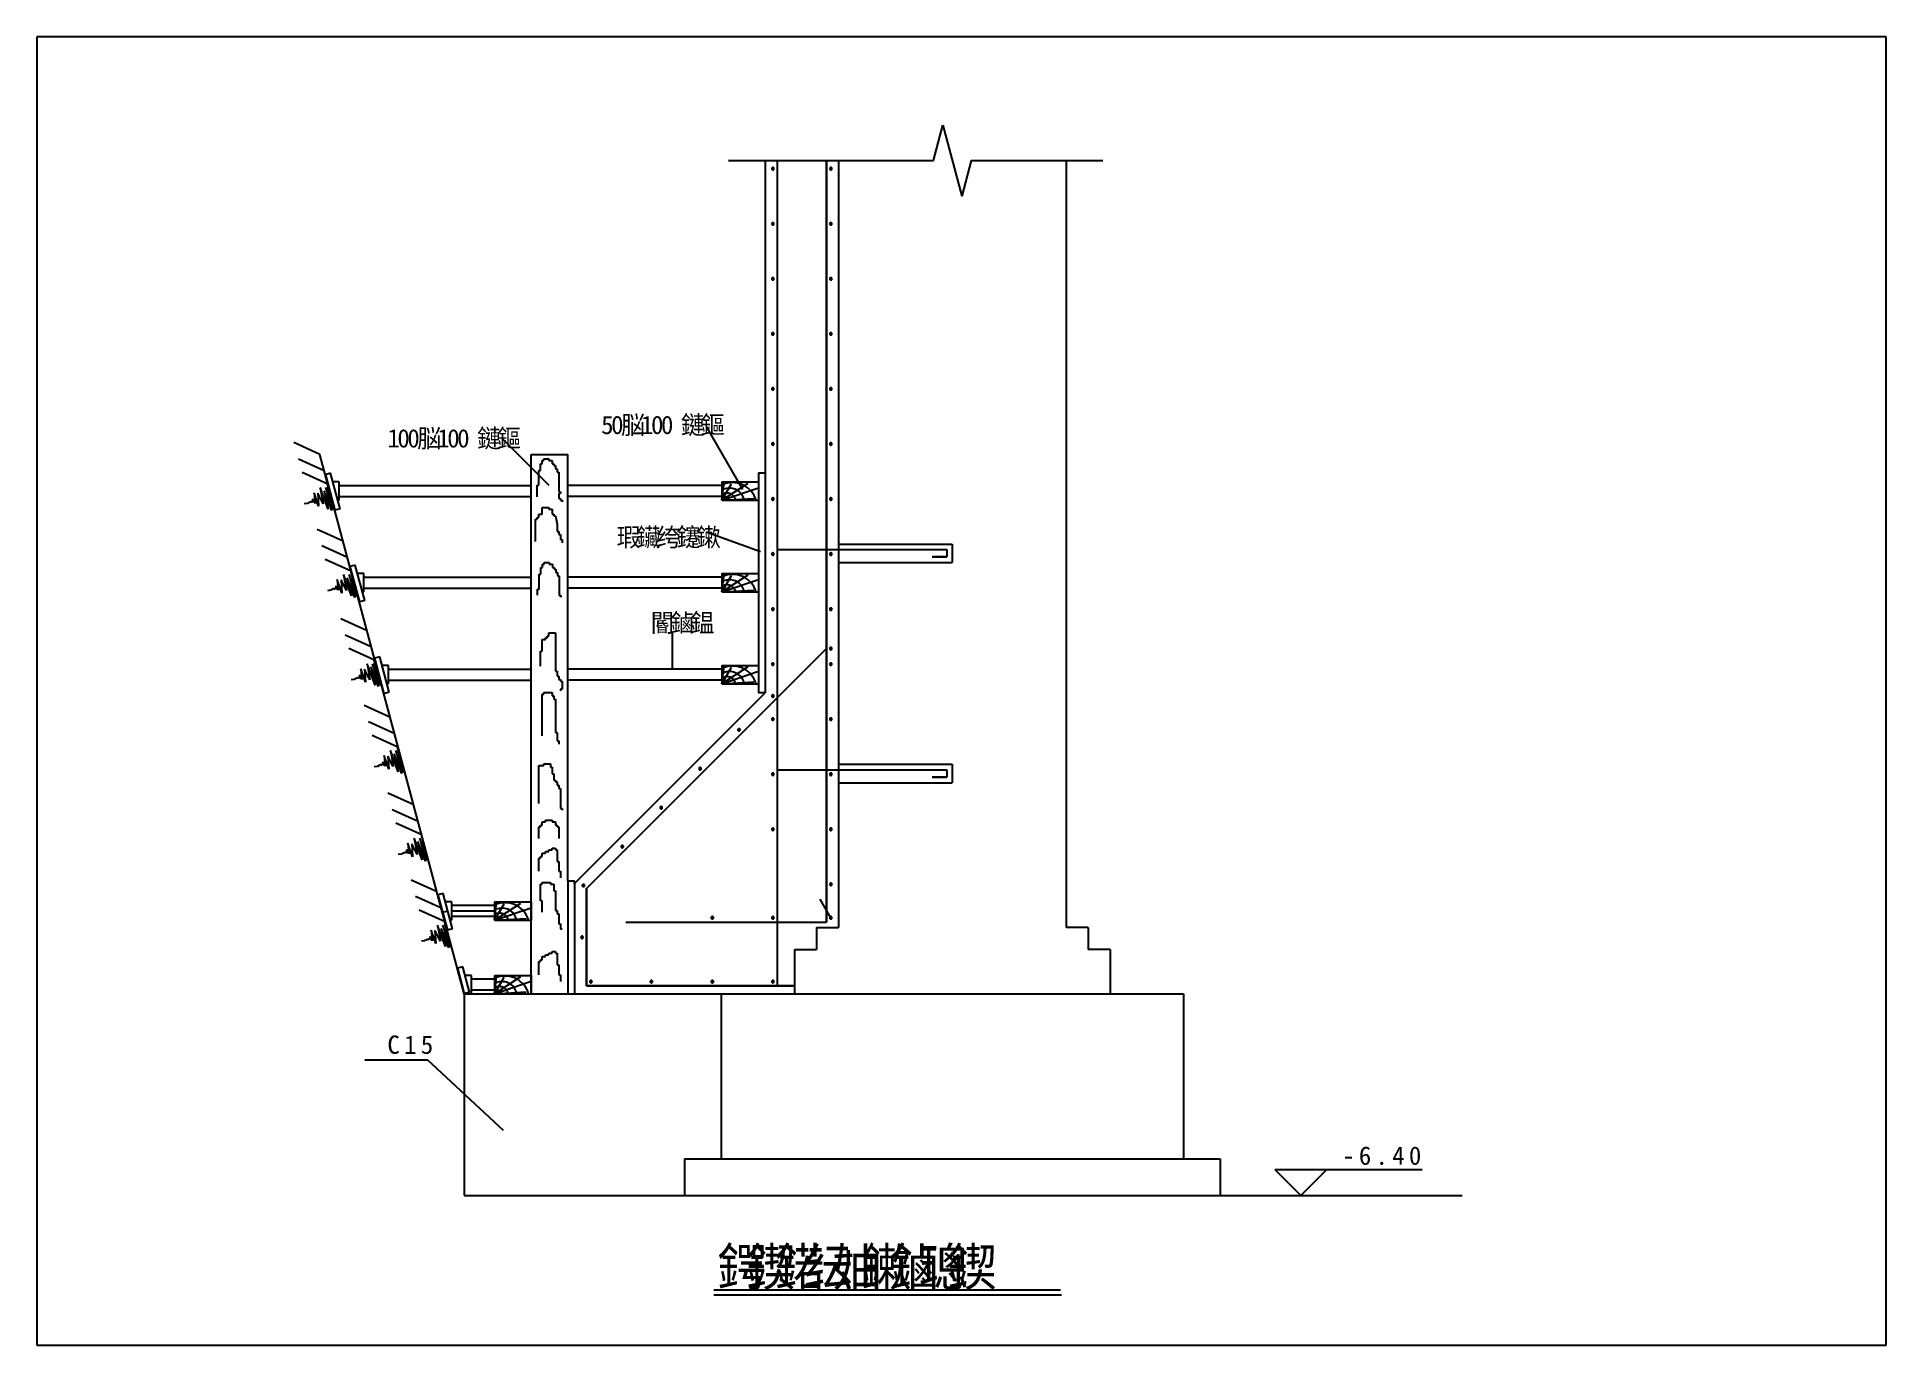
# Model space of a CAD drawing. Header units: metres. Extents: x 0 to 420, y 0 to 297.
import ezdxf

# ---------------------------------------------------------------- set-up
doc = ezdxf.new("R2010")
doc.units = ezdxf.units.M

msp = doc.modelspace()

# ---------------------------------------------------------------- texts
for s, height, p in [('5', 4.17, (128.14, 206.84)), ('0', 4.17, (130.41, 206.84)), ('脳', 4.17, (132.67, 206.84)), ('1', 4.17, (137.2, 206.84)), ('0', 4.17, (139.47, 206.84)), ('0', 4.17, (141.73, 206.84)), ('鏈', 4.17, (146.26, 206.84)), ('鏂', 4.17, (150.79, 206.84)), ('1', 4.17, (79.59, 203.79)), ('0', 4.17, (81.85, 203.79)), ('0', 4.17, (84.12, 203.79)), ('脳', 4.17, (86.38, 203.79)), ('1', 4.17, (90.91, 203.79)), ('0', 4.17, (93.18, 203.79)), ('0', 4.17, (95.44, 203.79)), ('鏈', 4.17, (99.97, 203.79)), ('鏂', 4.17, (104.5, 203.79)), ('瑕', 4.17, (131.68, 181.33)), ('鑶', 4.17, (136.21, 181.33)), ('绔', 4.17, (140.74, 181.33)), ('鑳', 4.17, (145.27, 181.33)), ('鏉', 4.17, (149.8, 181.33)), ('閽', 4.17, (139.35, 161.91)), ('鏀', 4.17, (143.88, 161.91)), ('鎾', 4.17, (148.41, 161.91)), ('C', 4.17, (79.59, 66.1)), ('1', 4.17, (83.38, 66.1)), ('5', 4.17, (87.17, 66.1)), ('-', 4.17, (296.47, 40.92)), ('6', 4.17, (300.25, 40.92)), ('4', 4.17, (307.83, 40.92)), ('0', 4.17, (311.62, 40.92)), ('.', 4.17, (304.04, 40.92)), ('鍔', 8.59, (154.54, 13.4)), ('鍥', 8.59, (161.08, 13.4)), ('鍩', 8.59, (167.62, 13.4)), ('纭', 8.59, (174.16, 13.4)), ('妯', 8.59, (180.7, 13.4)), ('鏉', 8.59, (187.24, 13.4)), ('鏀', 8.59, (193.78, 13.4)), ('璁', 8.59, (200.31, 13.4)), ('鍥', 8.59, (206.85, 13.4))]:
    msp.add_text(s, height=height).set_placement(p)

# ---------------------------------------------------------------- linework, layer by layer
for p, q in [((420, 297), (0, 297)), ((0, 297), (0, 0)), ((420, 0), (420, 297)), ((203.63, 268.93), (205.75, 276.98)), ((205.75, 276.98), (210.06, 260.88)), ((157.07, 268.93), (203.63, 268.93)), ((165.41, 268.93), (165.41, 148.1)), ((168.16, 268.93), (168.16, 81.52)), ((168.16, 268.93), (168.16, 81.52)), ((179.32, 268.93), (179.32, 96.02)), ((179.32, 96.02), (179.32, 268.93)), ((182.07, 268.93), (182.07, 94.77)), ((212.18, 268.93), (210.06, 260.88)), ((212.18, 268.93), (242.07, 268.93)), ((233.74, 268.93), (233.74, 94.77)), ((116.37, 195.16), (105.55, 205.97)), ((160.35, 194.28), (152.08, 208.59)), ((64.26, 202.23), (58.38, 204.89)), ((97.07, 79.77), (64.26, 202.23)), ((112.24, 79.77), (112.24, 202.23)), ((112.24, 202.23), (120.57, 202.23)), ((120.57, 105.39), (120.57, 202.23)), ((65.25, 198.51), (59.38, 201.16)), ((66.08, 195.44), (60.2, 198.1)), ((66.7, 197.93), (65.5, 197.6)), ((65.5, 197.6), (67.65, 189.55)), ((68.86, 189.88), (66.7, 197.93)), ((113.99, 195.2), (113.99, 198.59)), ((113.99, 198.59), (114.37, 198.59)), ((114.37, 200.1), (114.75, 200.1)), ((114.37, 198.59), (114.37, 200.1)), ((114.75, 200.1), (114.75, 200.85)), ((114.75, 200.85), (115.12, 200.85)), ((115.12, 201.23), (116.25, 201.23)), ((115.12, 200.85), (115.12, 201.23)), ((116.25, 201.23), (116.25, 200.85)), ((116.25, 200.85), (117, 200.85)), ((117, 200.85), (117, 200.1)), ((117, 200.1), (117.38, 200.1)), ((117.38, 200.1), (117.38, 199.72)), ((117.38, 199.72), (117.76, 199.72)), ((117.76, 199.72), (117.76, 198.97)), ((117.76, 198.97), (118.13, 198.97)), ((118.13, 198.97), (118.13, 198.22)), ((118.13, 198.22), (118.51, 198.22)), ((118.51, 198.22), (118.51, 193.7)), ((163.91, 198.07), (163.91, 148.1)), ((163.91, 198.07), (165.41, 198.07)), ((63.98, 190.46), (62.94, 193.53)), ((62.94, 193.53), (63.16, 191.1)), ((63.78, 193.43), (63.98, 190.46)), ((65.02, 191.01), (63.78, 193.43)), ((64.36, 194.67), (65.02, 191.01)), ((66.15, 189.8), (64.36, 194.67)), ((65.21, 193.92), (66.15, 189.8)), ((66.94, 189.47), (65.21, 193.92)), ((65.6, 194.68), (66.94, 189.47)), ((67.37, 189.69), (65.6, 194.68)), ((65.9, 195.57), (67.37, 189.69)), ((68.66, 195.98), (67.23, 195.98)), ((68.66, 191.82), (68.66, 195.98)), ((68.66, 195.15), (112.24, 195.15)), ((113.62, 192.57), (113.62, 195.2)), ((113.62, 195.2), (113.99, 195.2)), ((118.51, 193.7), (118.88, 193.7)), ((118.51, 193.32), (118.51, 192.19)), ((118.88, 193.32), (118.51, 193.32)), ((118.88, 193.7), (118.88, 193.32)), ((155.57, 195.15), (120.57, 195.15)), ((155.57, 195.98), (155.57, 191.82)), ((155.57, 195.98), (163.91, 195.98)), ((155.57, 191.82), (156.06, 195.75)), ((155.57, 191.82), (161.58, 195.72)), ((155.57, 191.82), (157.75, 195.56)), ((155.57, 191.82), (163.69, 194.57)), ((163.91, 195.98), (163.91, 191.82)), ((61.44, 191.08), (60.71, 190.99)), ((62.05, 191.4), (61.44, 191.08)), ((62.2, 191.44), (62.05, 191.4)), ((62.46, 191.3), (62.2, 191.44)), ((62.67, 192.11), (62.46, 191.3)), ((63.16, 191.1), (62.67, 192.11)), ((68.86, 189.88), (67.65, 189.55)), ((68.66, 191.82), (68.34, 191.82)), ((68.66, 192.65), (112.24, 192.65)), ((114.75, 190.17), (116.25, 190.17)), ((114.75, 188.66), (114.75, 190.17)), ((116.25, 190.17), (116.25, 189.79)), ((116.25, 189.79), (117, 189.79)), ((117, 189.79), (117, 188.66)), ((118.51, 192.19), (118.88, 192.19)), ((118.88, 192.19), (118.88, 191.82)), ((118.88, 191.82), (119.26, 191.82)), ((119.26, 191.82), (119.26, 191.44)), ((155.57, 192.65), (120.57, 192.65)), ((155.57, 191.82), (162.8, 192.24)), ((155.57, 191.82), (163.91, 191.82)), ((69.54, 182.52), (63.67, 185.17)), ((113.24, 186.35), (113.24, 187.53)), ((113.24, 187.53), (113.62, 187.53)), ((113.24, 182.44), (113.24, 186.35)), ((113.62, 187.91), (113.99, 187.91)), ((113.62, 187.53), (113.62, 187.91)), ((113.99, 187.91), (113.99, 188.66)), ((113.99, 188.66), (114.75, 188.66)), ((117, 188.66), (117.38, 188.66)), ((117.38, 188.66), (117.38, 188.28)), ((117.38, 188.28), (117.76, 188.28)), ((117.76, 188.28), (118.13, 186.35)), ((118.13, 186.35), (118.13, 184.75)), ((70.54, 178.8), (64.67, 181.45)), ((118.13, 184.75), (118.51, 184.75)), ((118.51, 184.75), (118.51, 184)), ((118.51, 184), (118.88, 184)), ((118.88, 184), (118.88, 182.87)), ((118.88, 182.87), (119.26, 182.87)), ((119.26, 182.87), (119.26, 182.12)), ((164.37, 180.08), (152.02, 184.58)), ((168.16, 180.6), (206.66, 180.6)), ((168.16, 180.6), (206.66, 180.6)), ((182.07, 181.85), (207.91, 181.85)), ((206.66, 180.6), (206.66, 178.93)), ((206.66, 180.6), (206.66, 178.93)), ((207.91, 181.85), (207.91, 177.68)), ((71.36, 175.73), (65.49, 178.38)), ((72.29, 177.09), (71.08, 176.77)), ((71.08, 176.77), (73.24, 168.72)), ((74.44, 169.04), (72.29, 177.09)), ((114.46, 175.05), (114.46, 176.56)), ((114.46, 176.56), (114.84, 176.56)), ((114.84, 177.31), (115.22, 177.31)), ((114.84, 176.56), (114.84, 177.31)), ((115.22, 177.69), (116.34, 177.69)), ((115.22, 177.31), (115.22, 177.69)), ((116.34, 177.69), (116.34, 177.31)), ((116.34, 177.31), (117.1, 177.31)), ((117.1, 177.31), (117.1, 176.56)), ((117.1, 176.56), (117.47, 176.56)), ((117.47, 176.56), (117.47, 176.18)), ((182.07, 177.68), (207.91, 177.68)), ((206.66, 178.93), (203.32, 178.93)), ((203.32, 178.93), (206.66, 178.93)), ((67.95, 172.4), (67.74, 171.58)), ((68.44, 171.39), (67.95, 172.4)), ((68.22, 173.82), (68.44, 171.39)), ((69.26, 170.75), (68.22, 173.82)), ((70.3, 171.29), (69.06, 173.72)), ((69.06, 173.72), (69.26, 170.75)), ((71.43, 170.09), (69.64, 174.95)), ((69.64, 174.95), (70.3, 171.29)), ((72.22, 169.76), (70.49, 174.21)), ((70.49, 174.21), (71.43, 170.09)), ((70.88, 174.96), (72.22, 169.76)), ((72.65, 169.98), (70.88, 174.96)), ((71.18, 175.85), (72.65, 169.98)), ((74.24, 175.15), (72.81, 175.15)), ((74.24, 170.98), (74.24, 175.15)), ((74.24, 174.32), (112.24, 174.32)), ((114.09, 175.05), (114.46, 175.05)), ((114.09, 171.66), (114.09, 175.05)), ((117.47, 176.18), (117.85, 176.18)), ((117.85, 176.18), (117.85, 175.43)), ((117.85, 175.43), (118.23, 175.43)), ((118.23, 175.43), (118.23, 174.67)), ((118.23, 174.67), (118.6, 174.67)), ((118.6, 174.67), (118.6, 170.16)), ((155.57, 174.32), (120.57, 174.32)), ((155.57, 175.15), (155.57, 170.98)), ((155.57, 175.15), (163.91, 175.15)), ((155.57, 170.98), (156.06, 174.92)), ((155.57, 170.98), (161.58, 174.88)), ((155.57, 170.98), (157.75, 174.72)), ((155.57, 170.98), (163.69, 173.74)), ((163.91, 175.15), (163.91, 170.98)), ((66.72, 171.36), (65.99, 171.27)), ((67.33, 171.69), (66.72, 171.36)), ((67.49, 171.73), (67.33, 171.69)), ((67.74, 171.58), (67.49, 171.73)), ((74.44, 169.04), (73.24, 168.72)), ((74.24, 170.98), (73.92, 170.98)), ((74.24, 171.82), (112.24, 171.82)), ((113.71, 171.66), (114.09, 171.66)), ((113.71, 170.25), (113.71, 171.66)), ((118.6, 170.16), (118.98, 170.16)), ((118.98, 170.16), (118.98, 169.78)), ((155.57, 171.82), (120.57, 171.82)), ((155.57, 170.98), (162.8, 171.41)), ((155.57, 170.98), (163.91, 170.98)), ((74.88, 162.26), (69.01, 164.91)), ((75.88, 158.54), (70.01, 161.19)), ((114.75, 160.18), (115.5, 160.18)), ((114.75, 157.54), (114.75, 160.18)), ((115.5, 160.56), (115.87, 160.56)), ((115.5, 160.18), (115.5, 160.56)), ((115.87, 160.93), (116.25, 160.93)), ((115.87, 160.56), (115.87, 160.93)), ((116.25, 160.93), (116.25, 161.69)), ((116.25, 161.69), (117.76, 161.69)), ((117.76, 161.69), (117.76, 153.03)), ((144.35, 153.36), (144.35, 161.83)), ((76.7, 155.47), (70.83, 158.12)), ((76.53, 155.59), (77.99, 149.72)), ((77.87, 156.26), (76.66, 155.94)), ((76.66, 155.94), (78.82, 147.89)), ((80.03, 148.21), (77.87, 156.26)), ((114.37, 154.16), (114.37, 157.54)), ((114.37, 157.54), (114.75, 157.54)), ((124.82, 103.63), (179.32, 158.13)), ((124.82, 103.63), (179.32, 158.13)), ((72.68, 151.43), (72.06, 151.1)), ((72.83, 151.47), (72.68, 151.43)), ((73.08, 151.32), (72.83, 151.47)), ((73.3, 152.14), (73.08, 151.32)), ((73.78, 151.13), (73.3, 152.14)), ((74.6, 150.49), (73.56, 153.56)), ((73.56, 153.56), (73.78, 151.13)), ((74.4, 153.46), (74.6, 150.49)), ((75.64, 151.04), (74.4, 153.46)), ((76.78, 149.83), (74.99, 154.7)), ((74.99, 154.7), (75.64, 151.04)), ((75.83, 153.95), (76.78, 149.83)), ((77.57, 149.5), (75.83, 153.95)), ((76.23, 154.7), (77.57, 149.5)), ((77.99, 149.72), (76.23, 154.7)), ((79.83, 154.32), (78.39, 154.32)), ((79.83, 150.15), (79.83, 154.32)), ((79.83, 153.48), (112.24, 153.48)), ((117.76, 153.03), (118.13, 153.03)), ((118.13, 153.03), (118.13, 151.9)), ((118.13, 151.9), (118.51, 151.9)), ((118.51, 151.9), (118.51, 151.14)), ((155.57, 153.48), (120.57, 153.48)), ((155.57, 154.32), (155.57, 150.15)), ((155.57, 154.32), (163.91, 154.32)), ((155.57, 150.15), (156.06, 154.08)), ((155.57, 150.15), (161.58, 154.05)), ((155.57, 150.15), (157.75, 153.89)), ((155.57, 150.15), (163.69, 152.9)), ((163.91, 154.32), (163.91, 150.15)), ((72.06, 151.1), (71.33, 151.01)), ((80.03, 148.21), (78.82, 147.89)), ((79.83, 150.15), (79.51, 150.15)), ((79.83, 150.98), (112.24, 150.98)), ((114.75, 138.34), (114.75, 147.75)), ((114.75, 147.75), (115.12, 147.75)), ((115.12, 147.75), (115.12, 148.13)), ((115.12, 148.13), (117, 148.13)), ((117, 148.13), (117, 147.38)), ((117, 147.38), (117.38, 147.38)), ((117.38, 147.38), (117.38, 146.62)), ((118.51, 151.14), (118.88, 151.14)), ((118.88, 151.14), (118.88, 150.77)), ((118.88, 150.77), (119.26, 150.77)), ((118.88, 148.88), (118.88, 148.51)), ((119.26, 148.88), (118.88, 148.88)), ((119.26, 150.77), (119.26, 148.88)), ((155.57, 150.98), (120.57, 150.98)), ((122.07, 104.77), (165.41, 148.1)), ((155.57, 150.15), (162.8, 150.57)), ((155.57, 150.15), (163.91, 150.15)), ((165.41, 148.1), (163.91, 148.1)), ((80.16, 142.55), (74.29, 145.2)), ((117.38, 146.62), (117.76, 146.62)), ((117.76, 146.62), (117.76, 139.09)), ((81.16, 138.82), (75.29, 141.48)), ((117.76, 139.09), (118.13, 139.09)), ((118.13, 139.09), (118.13, 137.21)), ((81.98, 135.76), (76.11, 138.41)), ((82.06, 130.11), (80.27, 134.98)), ((80.27, 134.98), (80.93, 131.32)), ((81.51, 134.99), (82.85, 129.78)), ((83.28, 130.01), (81.51, 134.99)), ((81.81, 135.88), (83.28, 130.01)), ((118.13, 137.21), (118.51, 137.21)), ((118.51, 137.21), (118.51, 136.46)), ((77.34, 131.39), (76.61, 131.3)), ((77.96, 131.72), (77.34, 131.39)), ((78.11, 131.76), (77.96, 131.72)), ((78.37, 131.61), (78.11, 131.76)), ((78.58, 132.42), (78.37, 131.61)), ((79.06, 131.42), (78.58, 132.42)), ((78.85, 133.84), (79.06, 131.42)), ((79.89, 130.77), (78.85, 133.84)), ((80.93, 131.32), (79.68, 133.74)), ((79.68, 133.74), (79.89, 130.77)), ((82.85, 129.78), (81.12, 134.24)), ((81.12, 134.24), (82.06, 130.11)), ((113.99, 122.94), (113.99, 131.6)), ((113.99, 131.6), (115.12, 131.6)), ((115.12, 131.6), (115.12, 131.98)), ((115.12, 131.98), (116.63, 131.98)), ((116.63, 131.98), (116.63, 131.23)), ((116.63, 131.23), (117, 131.23)), ((117, 131.23), (117, 129.72)), ((168.16, 130.6), (206.66, 130.6)), ((168.16, 130.6), (206.66, 130.6)), ((182.07, 131.85), (207.91, 131.85)), ((206.66, 130.6), (206.66, 128.93)), ((206.66, 130.6), (206.66, 128.93)), ((207.91, 131.85), (207.91, 127.68)), ((117, 129.72), (117.38, 129.72)), ((117.38, 129.72), (117.38, 128.22)), ((117.38, 128.22), (117.76, 128.22)), ((117.76, 128.22), (117.76, 127.84)), ((117.76, 127.84), (118.13, 127.84)), ((118.13, 127.84), (118.13, 127.09)), ((118.13, 127.09), (118.51, 127.09)), ((118.51, 127.09), (118.51, 126.33)), ((118.51, 126.33), (118.88, 126.33)), ((118.88, 126.33), (118.88, 121.81)), ((182.07, 127.68), (207.91, 127.68)), ((206.66, 128.93), (203.32, 128.93)), ((203.32, 128.93), (206.66, 128.93)), ((85.59, 122.62), (79.72, 125.28)), ((118.88, 121.81), (119.26, 121.81)), ((119.26, 121.81), (119.26, 121.44)), ((86.59, 118.9), (80.71, 121.55)), ((87.41, 115.83), (81.54, 118.49)), ((113.99, 117.66), (114.37, 117.66)), ((113.99, 115.03), (113.99, 117.66)), ((114.37, 117.66), (114.37, 118.04)), ((114.37, 118.04), (114.75, 118.04)), ((114.75, 118.04), (114.75, 118.79)), ((114.75, 118.79), (115.5, 118.79)), ((115.5, 118.79), (115.5, 119.17)), ((115.5, 119.17), (117, 119.17)), ((117, 119.17), (117, 118.79)), ((117, 118.79), (117.76, 118.79)), ((117.76, 118.79), (117.76, 118.04)), ((117.76, 118.04), (118.13, 118.04)), ((118.13, 118.04), (118.13, 117.66)), ((118.13, 117.66), (118.51, 117.66)), ((118.51, 117.66), (118.51, 115.03)), ((85.31, 110.85), (84.27, 113.92)), ((84.27, 113.92), (84.49, 111.49)), ((86.35, 111.4), (85.11, 113.82)), ((85.11, 113.82), (85.31, 110.85)), ((87.48, 110.19), (85.69, 115.06)), ((85.69, 115.06), (86.35, 111.4)), ((88.27, 109.86), (86.54, 114.31)), ((86.54, 114.31), (87.48, 110.19)), ((86.93, 115.07), (88.27, 109.86)), ((88.7, 110.08), (86.93, 115.07)), ((87.23, 115.96), (88.7, 110.08)), ((82.77, 111.47), (82.04, 111.38)), ((83.38, 111.79), (82.77, 111.47)), ((83.53, 111.83), (83.38, 111.79)), ((83.79, 111.69), (83.53, 111.83)), ((84, 112.5), (83.79, 111.69)), ((84.49, 111.49), (84, 112.5)), ((113.99, 110.57), (114.37, 110.57)), ((113.99, 110.19), (113.99, 110.57)), ((113.99, 107.56), (113.99, 110.19)), ((114.37, 110.95), (114.75, 110.95)), ((114.37, 110.57), (114.37, 110.95)), ((114.75, 111.7), (115.5, 111.7)), ((114.75, 110.95), (114.75, 111.7)), ((115.5, 112.08), (116.25, 112.08)), ((115.5, 111.7), (115.5, 112.08)), ((116.25, 112.08), (116.25, 112.45)), ((116.25, 112.45), (117, 112.45)), ((117, 112.83), (117.76, 112.83)), ((117, 112.45), (117, 112.83)), ((117.76, 112.83), (117.76, 112.45)), ((117.76, 112.45), (118.13, 112.45)), ((118.13, 112.45), (118.13, 109.82)), ((118.13, 109.82), (118.51, 109.82)), ((118.51, 109.82), (118.51, 107.56)), ((90.87, 102.91), (85, 105.56)), ((114.75, 104.65), (114.75, 105.03)), ((114.75, 105.03), (116.63, 105.03)), ((116.63, 105.03), (116.63, 104.65)), ((118.51, 107.56), (118.88, 107.56)), ((118.88, 107.56), (118.88, 106.05)), ((120.57, 105.39), (120.57, 79.77)), ((120.57, 105.39), (122.07, 105.39)), ((122.07, 104.77), (122.07, 105.39)), ((91.87, 99.19), (86, 101.84)), ((92.26, 102.54), (91.06, 102.22)), ((91.06, 102.22), (93.21, 94.17)), ((94.42, 94.49), (92.26, 102.54)), ((114.37, 100.89), (114.37, 104.65)), ((114.37, 104.65), (114.75, 104.65)), ((114.75, 100.89), (114.37, 100.89)), ((114.75, 98.25), (114.75, 100.89)), ((116.63, 104.65), (117.38, 104.65)), ((117.38, 104.65), (117.38, 103.14)), ((117.38, 103.14), (117.76, 103.14)), ((117.76, 103.14), (117.76, 98.63)), ((122.07, 104.77), (122.07, 79.77)), ((124.82, 103.63), (124.82, 81.52)), ((124.82, 81.52), (124.82, 103.63)), ((180.32, 97.02), (177.9, 101.21)), ((92.69, 96.12), (86.82, 98.77)), ((93.34, 98.52), (92.13, 98.19)), ((94.22, 100.6), (92.78, 100.6)), ((94.22, 96.43), (94.22, 100.6)), ((103.91, 99.77), (94.22, 99.77)), ((103.91, 98.52), (94.22, 98.52)), ((103.91, 97.27), (94.22, 97.27)), ((103.91, 100.6), (103.91, 96.43)), ((103.91, 100.6), (112.24, 100.6)), ((103.91, 96.43), (104.39, 100.36)), ((103.91, 96.43), (109.92, 100.33)), ((103.91, 96.43), (106.09, 100.17)), ((103.91, 96.43), (112.02, 99.18)), ((103.91, 96.43), (111.13, 96.86)), ((112.24, 100.6), (112.24, 96.43)), ((117.76, 98.63), (118.13, 98.63)), ((118.13, 98.63), (118.13, 97.87)), ((118.13, 97.87), (118.51, 97.87)), ((118.51, 97.87), (118.51, 95.61)), ((89.29, 92.79), (89.07, 91.97)), ((89.77, 91.78), (89.29, 92.79)), ((90.59, 91.14), (89.55, 94.21)), ((89.55, 94.21), (89.77, 91.78)), ((90.39, 94.11), (90.59, 91.14)), ((91.63, 91.68), (90.39, 94.11)), ((92.77, 90.48), (90.98, 95.34)), ((90.98, 95.34), (91.63, 91.68)), ((91.82, 94.6), (92.77, 90.48)), ((93.56, 90.15), (91.82, 94.6)), ((92.21, 95.35), (93.56, 90.15)), ((93.98, 90.37), (92.21, 95.35)), ((92.52, 96.24), (93.98, 90.37)), ((94.42, 94.49), (93.21, 94.17)), ((94.22, 96.43), (93.9, 96.43)), ((103.91, 96.43), (112.24, 96.43)), ((118.51, 95.61), (118.88, 95.61)), ((118.88, 95.61), (118.88, 94.48)), ((118.88, 94.48), (119.26, 94.48)), ((133.74, 96.02), (179.32, 96.02)), ((133.74, 96.02), (179.32, 96.02)), ((177.07, 94.77), (177.07, 89.77)), ((177.07, 94.77), (182.07, 94.77)), ((238.74, 94.77), (233.74, 94.77)), ((238.74, 94.77), (238.74, 89.77)), ((88.05, 91.75), (87.32, 91.66)), ((88.67, 92.08), (88.05, 91.75)), ((88.82, 92.12), (88.67, 92.08)), ((89.07, 91.97), (88.82, 92.12)), ((114.75, 87.46), (114.75, 88.21)), ((114.75, 88.21), (115.5, 88.21)), ((115.5, 88.21), (115.5, 88.59)), ((115.5, 88.59), (116.25, 88.59)), ((116.25, 88.97), (117, 88.97)), ((116.25, 88.59), (116.25, 88.97)), ((117, 88.97), (117, 89.34)), ((117, 89.34), (117.76, 89.34)), ((117.76, 89.34), (117.76, 88.97)), ((117.76, 88.97), (118.13, 88.97)), ((118.13, 88.97), (118.13, 86.33)), ((172.07, 89.77), (172.07, 79.77)), ((172.07, 89.77), (177.07, 89.77)), ((243.74, 89.77), (238.74, 89.77)), ((243.74, 89.77), (243.74, 79.77)), ((96.73, 85.87), (95.52, 85.55)), ((95.52, 85.55), (97.07, 79.77)), ((98.28, 80.09), (96.73, 85.87)), ((113.99, 86.71), (113.99, 87.08)), ((113.99, 87.08), (114.37, 87.08)), ((113.99, 84.07), (113.99, 86.71)), ((114.37, 87.46), (114.75, 87.46)), ((114.37, 87.08), (114.37, 87.46)), ((118.13, 86.33), (118.51, 86.33)), ((118.51, 86.33), (118.51, 84.07)), ((118.51, 84.07), (118.88, 84.07)), ((118.88, 84.07), (118.88, 82.57)), ((98.28, 80.09), (97.07, 79.77)), ((98.69, 83.93), (97.25, 83.93)), ((98.69, 79.77), (98.69, 83.93)), ((103.91, 83.1), (98.69, 83.1)), ((103.91, 80.6), (98.69, 80.6)), ((103.91, 83.93), (103.91, 79.77)), ((103.91, 83.93), (112.24, 83.93)), ((103.91, 79.77), (104.39, 83.7)), ((103.91, 79.77), (109.92, 83.66)), ((103.91, 79.77), (106.09, 83.51)), ((103.91, 79.77), (112.02, 82.52)), ((103.91, 79.77), (111.13, 80.19)), ((112.24, 83.93), (112.24, 79.77)), ((172.07, 81.52), (124.82, 81.52)), ((124.82, 81.52), (172.07, 81.52)), ((97.07, 79.77), (97.07, 33.93)), ((97.07, 79.77), (155.41, 79.77)), ((98.69, 79.77), (98.37, 79.77)), ((103.91, 79.77), (112.24, 79.77)), ((155.41, 79.77), (155.41, 42.27)), ((155.41, 79.77), (260.41, 79.77)), ((260.41, 79.77), (260.41, 42.27)), ((88.81, 64.68), (74.49, 64.68)), ((105.96, 48.7), (88.81, 64.68)), ((147.07, 42.27), (268.74, 42.27)), ((147.07, 42.27), (147.07, 33.93)), ((268.74, 42.27), (268.74, 33.93)), ((281.18, 39.82), (314.61, 39.82)), ((281.18, 39.82), (287.07, 33.93)), ((292.96, 39.82), (287.07, 33.93)), ((97.07, 33.93), (147.07, 33.93)), ((147.07, 33.93), (268.74, 33.93)), ((268.74, 33.93), (323.74, 33.93)), ((153.71, 12.51), (232.52, 12.51)), ((153.71, 11.38), (232.68, 11.38)), ((0, 0), (420, 0))]:
    msp.add_line(p, q)
for points in [[(167.41, 267.1), (167.4, 267.12), (167.4, 267.15), (167.39, 267.17), (167.39, 267.19), (167.38, 267.22), (167.36, 267.24), (167.35, 267.26), (167.33, 267.28), (167.31, 267.29), (167.29, 267.31), (167.27, 267.32), (167.25, 267.33), (167.23, 267.34), (167.2, 267.34), (167.18, 267.35), (167.16, 267.35), (167.13, 267.35), (167.11, 267.34), (167.08, 267.34), (167.06, 267.33), (167.04, 267.32), (167.02, 267.31), (167, 267.29), (166.98, 267.28), (166.96, 267.26), (166.95, 267.24), (166.93, 267.22), (166.92, 267.19), (166.92, 267.17), (166.91, 267.15), (166.91, 267.12), (166.91, 267.1), (166.91, 267.1)], [(166.91, 267.1), (166.91, 267.07), (166.91, 267.05), (166.92, 267.03), (166.92, 267), (166.93, 266.98), (166.95, 266.96), (166.96, 266.94), (166.98, 266.92), (167, 266.91), (167.02, 266.89), (167.04, 266.88), (167.06, 266.87), (167.08, 266.86), (167.11, 266.85), (167.13, 266.85), (167.16, 266.85), (167.18, 266.85), (167.2, 266.85), (167.23, 266.86), (167.25, 266.87), (167.27, 266.88), (167.29, 266.89), (167.31, 266.91), (167.33, 266.92), (167.35, 266.94), (167.36, 266.96), (167.38, 266.98), (167.39, 267), (167.39, 267.03), (167.4, 267.05), (167.4, 267.07), (167.41, 267.1), (167.41, 267.1)], [(180.57, 267.1), (180.57, 267.12), (180.57, 267.15), (180.56, 267.17), (180.55, 267.19), (180.54, 267.22), (180.53, 267.24), (180.52, 267.26), (180.5, 267.28), (180.48, 267.29), (180.46, 267.31), (180.44, 267.32), (180.42, 267.33), (180.39, 267.34), (180.37, 267.34), (180.35, 267.35), (180.32, 267.35), (180.3, 267.35), (180.27, 267.34), (180.25, 267.34), (180.23, 267.33), (180.2, 267.32), (180.18, 267.31), (180.16, 267.29), (180.15, 267.28), (180.13, 267.26), (180.11, 267.24), (180.1, 267.22), (180.09, 267.19), (180.08, 267.17), (180.08, 267.15), (180.07, 267.12), (180.07, 267.1), (180.07, 267.1)], [(180.07, 267.1), (180.07, 267.07), (180.08, 267.05), (180.08, 267.03), (180.09, 267), (180.1, 266.98), (180.11, 266.96), (180.13, 266.94), (180.15, 266.92), (180.16, 266.91), (180.18, 266.89), (180.2, 266.88), (180.23, 266.87), (180.25, 266.86), (180.27, 266.85), (180.3, 266.85), (180.32, 266.85), (180.35, 266.85), (180.37, 266.85), (180.39, 266.86), (180.42, 266.87), (180.44, 266.88), (180.46, 266.89), (180.48, 266.91), (180.5, 266.92), (180.52, 266.94), (180.53, 266.96), (180.54, 266.98), (180.55, 267), (180.56, 267.03), (180.57, 267.05), (180.57, 267.07), (180.57, 267.1), (180.57, 267.1)], [(167.41, 254.6), (167.4, 254.62), (167.4, 254.65), (167.39, 254.67), (167.39, 254.69), (167.38, 254.72), (167.36, 254.74), (167.35, 254.76), (167.33, 254.78), (167.31, 254.79), (167.29, 254.81), (167.27, 254.82), (167.25, 254.83), (167.23, 254.84), (167.2, 254.84), (167.18, 254.85), (167.16, 254.85), (167.13, 254.85), (167.11, 254.84), (167.08, 254.84), (167.06, 254.83), (167.04, 254.82), (167.02, 254.81), (167, 254.79), (166.98, 254.78), (166.96, 254.76), (166.95, 254.74), (166.93, 254.72), (166.92, 254.69), (166.92, 254.67), (166.91, 254.65), (166.91, 254.62), (166.91, 254.6), (166.91, 254.6)], [(166.91, 254.6), (166.91, 254.57), (166.91, 254.55), (166.92, 254.53), (166.92, 254.5), (166.93, 254.48), (166.95, 254.46), (166.96, 254.44), (166.98, 254.42), (167, 254.41), (167.02, 254.39), (167.04, 254.38), (167.06, 254.37), (167.08, 254.36), (167.11, 254.35), (167.13, 254.35), (167.16, 254.35), (167.18, 254.35), (167.2, 254.35), (167.23, 254.36), (167.25, 254.37), (167.27, 254.38), (167.29, 254.39), (167.31, 254.41), (167.33, 254.42), (167.35, 254.44), (167.36, 254.46), (167.38, 254.48), (167.39, 254.5), (167.39, 254.53), (167.4, 254.55), (167.4, 254.57), (167.41, 254.6), (167.41, 254.6)], [(180.57, 254.6), (180.57, 254.62), (180.57, 254.65), (180.56, 254.67), (180.55, 254.69), (180.54, 254.72), (180.53, 254.74), (180.52, 254.76), (180.5, 254.78), (180.48, 254.79), (180.46, 254.81), (180.44, 254.82), (180.42, 254.83), (180.39, 254.84), (180.37, 254.84), (180.35, 254.85), (180.32, 254.85), (180.3, 254.85), (180.27, 254.84), (180.25, 254.84), (180.23, 254.83), (180.2, 254.82), (180.18, 254.81), (180.16, 254.79), (180.15, 254.78), (180.13, 254.76), (180.11, 254.74), (180.1, 254.72), (180.09, 254.69), (180.08, 254.67), (180.08, 254.65), (180.07, 254.62), (180.07, 254.6), (180.07, 254.6)], [(180.07, 254.6), (180.07, 254.57), (180.08, 254.55), (180.08, 254.53), (180.09, 254.5), (180.1, 254.48), (180.11, 254.46), (180.13, 254.44), (180.15, 254.42), (180.16, 254.41), (180.18, 254.39), (180.2, 254.38), (180.23, 254.37), (180.25, 254.36), (180.27, 254.35), (180.3, 254.35), (180.32, 254.35), (180.35, 254.35), (180.37, 254.35), (180.39, 254.36), (180.42, 254.37), (180.44, 254.38), (180.46, 254.39), (180.48, 254.41), (180.5, 254.42), (180.52, 254.44), (180.53, 254.46), (180.54, 254.48), (180.55, 254.5), (180.56, 254.53), (180.57, 254.55), (180.57, 254.57), (180.57, 254.6), (180.57, 254.6)], [(167.41, 242.1), (167.4, 242.12), (167.4, 242.15), (167.39, 242.17), (167.39, 242.19), (167.38, 242.22), (167.36, 242.24), (167.35, 242.26), (167.33, 242.28), (167.31, 242.29), (167.29, 242.31), (167.27, 242.32), (167.25, 242.33), (167.23, 242.34), (167.2, 242.34), (167.18, 242.35), (167.16, 242.35), (167.13, 242.35), (167.11, 242.34), (167.08, 242.34), (167.06, 242.33), (167.04, 242.32), (167.02, 242.31), (167, 242.29), (166.98, 242.28), (166.96, 242.26), (166.95, 242.24), (166.93, 242.22), (166.92, 242.19), (166.92, 242.17), (166.91, 242.15), (166.91, 242.12), (166.91, 242.1), (166.91, 242.1)], [(166.91, 242.1), (166.91, 242.07), (166.91, 242.05), (166.92, 242.03), (166.92, 242), (166.93, 241.98), (166.95, 241.96), (166.96, 241.94), (166.98, 241.92), (167, 241.91), (167.02, 241.89), (167.04, 241.88), (167.06, 241.87), (167.08, 241.86), (167.11, 241.85), (167.13, 241.85), (167.16, 241.85), (167.18, 241.85), (167.2, 241.85), (167.23, 241.86), (167.25, 241.87), (167.27, 241.88), (167.29, 241.89), (167.31, 241.91), (167.33, 241.92), (167.35, 241.94), (167.36, 241.96), (167.38, 241.98), (167.39, 242), (167.39, 242.03), (167.4, 242.05), (167.4, 242.07), (167.41, 242.1), (167.41, 242.1)], [(180.57, 242.1), (180.57, 242.12), (180.57, 242.15), (180.56, 242.17), (180.55, 242.19), (180.54, 242.22), (180.53, 242.24), (180.52, 242.26), (180.5, 242.28), (180.48, 242.29), (180.46, 242.31), (180.44, 242.32), (180.42, 242.33), (180.39, 242.34), (180.37, 242.34), (180.35, 242.35), (180.32, 242.35), (180.3, 242.35), (180.27, 242.34), (180.25, 242.34), (180.23, 242.33), (180.2, 242.32), (180.18, 242.31), (180.16, 242.29), (180.15, 242.28), (180.13, 242.26), (180.11, 242.24), (180.1, 242.22), (180.09, 242.19), (180.08, 242.17), (180.08, 242.15), (180.07, 242.12), (180.07, 242.1), (180.07, 242.1)], [(180.07, 242.1), (180.07, 242.07), (180.08, 242.05), (180.08, 242.03), (180.09, 242), (180.1, 241.98), (180.11, 241.96), (180.13, 241.94), (180.15, 241.92), (180.16, 241.91), (180.18, 241.89), (180.2, 241.88), (180.23, 241.87), (180.25, 241.86), (180.27, 241.85), (180.3, 241.85), (180.32, 241.85), (180.35, 241.85), (180.37, 241.85), (180.39, 241.86), (180.42, 241.87), (180.44, 241.88), (180.46, 241.89), (180.48, 241.91), (180.5, 241.92), (180.52, 241.94), (180.53, 241.96), (180.54, 241.98), (180.55, 242), (180.56, 242.03), (180.57, 242.05), (180.57, 242.07), (180.57, 242.1), (180.57, 242.1)], [(167.41, 229.6), (167.4, 229.62), (167.4, 229.65), (167.39, 229.67), (167.39, 229.69), (167.38, 229.72), (167.36, 229.74), (167.35, 229.76), (167.33, 229.78), (167.31, 229.79), (167.29, 229.81), (167.27, 229.82), (167.25, 229.83), (167.23, 229.84), (167.2, 229.84), (167.18, 229.85), (167.16, 229.85), (167.13, 229.85), (167.11, 229.84), (167.08, 229.84), (167.06, 229.83), (167.04, 229.82), (167.02, 229.81), (167, 229.79), (166.98, 229.78), (166.96, 229.76), (166.95, 229.74), (166.93, 229.72), (166.92, 229.69), (166.92, 229.67), (166.91, 229.65), (166.91, 229.62), (166.91, 229.6), (166.91, 229.6)], [(166.91, 229.6), (166.91, 229.57), (166.91, 229.55), (166.92, 229.53), (166.92, 229.5), (166.93, 229.48), (166.95, 229.46), (166.96, 229.44), (166.98, 229.42), (167, 229.41), (167.02, 229.39), (167.04, 229.38), (167.06, 229.37), (167.08, 229.36), (167.11, 229.35), (167.13, 229.35), (167.16, 229.35), (167.18, 229.35), (167.2, 229.35), (167.23, 229.36), (167.25, 229.37), (167.27, 229.38), (167.29, 229.39), (167.31, 229.41), (167.33, 229.42), (167.35, 229.44), (167.36, 229.46), (167.38, 229.48), (167.39, 229.5), (167.39, 229.53), (167.4, 229.55), (167.4, 229.57), (167.41, 229.6), (167.41, 229.6)], [(180.57, 229.6), (180.57, 229.62), (180.57, 229.65), (180.56, 229.67), (180.55, 229.69), (180.54, 229.72), (180.53, 229.74), (180.52, 229.76), (180.5, 229.78), (180.48, 229.79), (180.46, 229.81), (180.44, 229.82), (180.42, 229.83), (180.39, 229.84), (180.37, 229.84), (180.35, 229.85), (180.32, 229.85), (180.3, 229.85), (180.27, 229.84), (180.25, 229.84), (180.23, 229.83), (180.2, 229.82), (180.18, 229.81), (180.16, 229.79), (180.15, 229.78), (180.13, 229.76), (180.11, 229.74), (180.1, 229.72), (180.09, 229.69), (180.08, 229.67), (180.08, 229.65), (180.07, 229.62), (180.07, 229.6), (180.07, 229.6)], [(180.07, 229.6), (180.07, 229.57), (180.08, 229.55), (180.08, 229.53), (180.09, 229.5), (180.1, 229.48), (180.11, 229.46), (180.13, 229.44), (180.15, 229.42), (180.16, 229.41), (180.18, 229.39), (180.2, 229.38), (180.23, 229.37), (180.25, 229.36), (180.27, 229.35), (180.3, 229.35), (180.32, 229.35), (180.35, 229.35), (180.37, 229.35), (180.39, 229.36), (180.42, 229.37), (180.44, 229.38), (180.46, 229.39), (180.48, 229.41), (180.5, 229.42), (180.52, 229.44), (180.53, 229.46), (180.54, 229.48), (180.55, 229.5), (180.56, 229.53), (180.57, 229.55), (180.57, 229.57), (180.57, 229.6), (180.57, 229.6)], [(167.41, 217.1), (167.4, 217.12), (167.4, 217.15), (167.39, 217.17), (167.39, 217.19), (167.38, 217.22), (167.36, 217.24), (167.35, 217.26), (167.33, 217.28), (167.31, 217.29), (167.29, 217.31), (167.27, 217.32), (167.25, 217.33), (167.23, 217.34), (167.2, 217.34), (167.18, 217.35), (167.16, 217.35), (167.13, 217.35), (167.11, 217.34), (167.08, 217.34), (167.06, 217.33), (167.04, 217.32), (167.02, 217.31), (167, 217.29), (166.98, 217.28), (166.96, 217.26), (166.95, 217.24), (166.93, 217.22), (166.92, 217.19), (166.92, 217.17), (166.91, 217.15), (166.91, 217.12), (166.91, 217.1), (166.91, 217.1)], [(166.91, 217.1), (166.91, 217.07), (166.91, 217.05), (166.92, 217.03), (166.92, 217), (166.93, 216.98), (166.95, 216.96), (166.96, 216.94), (166.98, 216.92), (167, 216.91), (167.02, 216.89), (167.04, 216.88), (167.06, 216.87), (167.08, 216.86), (167.11, 216.85), (167.13, 216.85), (167.16, 216.85), (167.18, 216.85), (167.2, 216.85), (167.23, 216.86), (167.25, 216.87), (167.27, 216.88), (167.29, 216.89), (167.31, 216.91), (167.33, 216.92), (167.35, 216.94), (167.36, 216.96), (167.38, 216.98), (167.39, 217), (167.39, 217.03), (167.4, 217.05), (167.4, 217.07), (167.41, 217.1), (167.41, 217.1)], [(180.57, 217.1), (180.57, 217.12), (180.57, 217.15), (180.56, 217.17), (180.55, 217.19), (180.54, 217.22), (180.53, 217.24), (180.52, 217.26), (180.5, 217.28), (180.48, 217.29), (180.46, 217.31), (180.44, 217.32), (180.42, 217.33), (180.39, 217.34), (180.37, 217.34), (180.35, 217.35), (180.32, 217.35), (180.3, 217.35), (180.27, 217.34), (180.25, 217.34), (180.23, 217.33), (180.2, 217.32), (180.18, 217.31), (180.16, 217.29), (180.15, 217.28), (180.13, 217.26), (180.11, 217.24), (180.1, 217.22), (180.09, 217.19), (180.08, 217.17), (180.08, 217.15), (180.07, 217.12), (180.07, 217.1), (180.07, 217.1)], [(180.07, 217.1), (180.07, 217.07), (180.08, 217.05), (180.08, 217.03), (180.09, 217), (180.1, 216.98), (180.11, 216.96), (180.13, 216.94), (180.15, 216.92), (180.16, 216.91), (180.18, 216.89), (180.2, 216.88), (180.23, 216.87), (180.25, 216.86), (180.27, 216.85), (180.3, 216.85), (180.32, 216.85), (180.35, 216.85), (180.37, 216.85), (180.39, 216.86), (180.42, 216.87), (180.44, 216.88), (180.46, 216.89), (180.48, 216.91), (180.5, 216.92), (180.52, 216.94), (180.53, 216.96), (180.54, 216.98), (180.55, 217), (180.56, 217.03), (180.57, 217.05), (180.57, 217.07), (180.57, 217.1), (180.57, 217.1)], [(167.41, 204.6), (167.4, 204.62), (167.4, 204.65), (167.39, 204.67), (167.39, 204.69), (167.38, 204.72), (167.36, 204.74), (167.35, 204.76), (167.33, 204.78), (167.31, 204.79), (167.29, 204.81), (167.27, 204.82), (167.25, 204.83), (167.23, 204.84), (167.2, 204.84), (167.18, 204.85), (167.16, 204.85), (167.13, 204.85), (167.11, 204.84), (167.08, 204.84), (167.06, 204.83), (167.04, 204.82), (167.02, 204.81), (167, 204.79), (166.98, 204.78), (166.96, 204.76), (166.95, 204.74), (166.93, 204.72), (166.92, 204.69), (166.92, 204.67), (166.91, 204.65), (166.91, 204.62), (166.91, 204.6), (166.91, 204.6)], [(166.91, 204.6), (166.91, 204.57), (166.91, 204.55), (166.92, 204.53), (166.92, 204.5), (166.93, 204.48), (166.95, 204.46), (166.96, 204.44), (166.98, 204.42), (167, 204.41), (167.02, 204.39), (167.04, 204.38), (167.06, 204.37), (167.08, 204.36), (167.11, 204.35), (167.13, 204.35), (167.16, 204.35), (167.18, 204.35), (167.2, 204.35), (167.23, 204.36), (167.25, 204.37), (167.27, 204.38), (167.29, 204.39), (167.31, 204.41), (167.33, 204.42), (167.35, 204.44), (167.36, 204.46), (167.38, 204.48), (167.39, 204.5), (167.39, 204.53), (167.4, 204.55), (167.4, 204.57), (167.41, 204.6), (167.41, 204.6)], [(180.57, 204.6), (180.57, 204.62), (180.57, 204.65), (180.56, 204.67), (180.55, 204.69), (180.54, 204.72), (180.53, 204.74), (180.52, 204.76), (180.5, 204.78), (180.48, 204.79), (180.46, 204.81), (180.44, 204.82), (180.42, 204.83), (180.39, 204.84), (180.37, 204.84), (180.35, 204.85), (180.32, 204.85), (180.3, 204.85), (180.27, 204.84), (180.25, 204.84), (180.23, 204.83), (180.2, 204.82), (180.18, 204.81), (180.16, 204.79), (180.15, 204.78), (180.13, 204.76), (180.11, 204.74), (180.1, 204.72), (180.09, 204.69), (180.08, 204.67), (180.08, 204.65), (180.07, 204.62), (180.07, 204.6), (180.07, 204.6)], [(180.07, 204.6), (180.07, 204.57), (180.08, 204.55), (180.08, 204.53), (180.09, 204.5), (180.1, 204.48), (180.11, 204.46), (180.13, 204.44), (180.15, 204.42), (180.16, 204.41), (180.18, 204.39), (180.2, 204.38), (180.23, 204.37), (180.25, 204.36), (180.27, 204.35), (180.3, 204.35), (180.32, 204.35), (180.35, 204.35), (180.37, 204.35), (180.39, 204.36), (180.42, 204.37), (180.44, 204.38), (180.46, 204.39), (180.48, 204.41), (180.5, 204.42), (180.52, 204.44), (180.53, 204.46), (180.54, 204.48), (180.55, 204.5), (180.56, 204.53), (180.57, 204.55), (180.57, 204.57), (180.57, 204.6), (180.57, 204.6)], [(163.34, 191.82), (163.14, 192.38), (162.91, 192.87), (162.63, 193.34), (162.3, 193.78), (161.93, 194.19), (161.53, 194.55), (161.09, 194.88), (160.62, 195.16), (160.12, 195.4), (159.61, 195.58), (159.07, 195.71), (158.53, 195.79), (157.99, 195.82), (157.44, 195.79), (156.9, 195.71), (156.37, 195.58), (155.85, 195.4), (155.57, 195.27)], [(160.66, 191.82), (160.57, 192.16), (160.46, 192.47), (160.32, 192.77), (160.15, 193.06), (159.95, 193.33), (159.72, 193.58), (159.47, 193.8), (159.21, 194), (158.92, 194.17), (158.62, 194.31), (158.3, 194.43), (157.98, 194.51), (157.65, 194.56), (157.32, 194.57), (156.98, 194.56), (156.65, 194.51), (156.33, 194.43), (156.01, 194.31), (155.71, 194.17), (155.57, 194.09)], [(158.71, 191.82), (158.67, 191.99), (158.6, 192.18), (158.51, 192.36), (158.41, 192.53), (158.29, 192.69), (158.16, 192.83), (158.01, 192.97), (157.85, 193.09), (157.68, 193.19), (157.5, 193.27), (157.31, 193.34), (157.12, 193.39), (156.92, 193.42), (156.72, 193.43), (156.52, 193.42), (156.33, 193.39), (156.13, 193.34), (155.95, 193.27), (155.77, 193.19), (155.6, 193.09), (155.57, 193.07)], [(157.18, 191.82), (157.15, 191.91), (157.1, 192), (157.05, 192.09), (156.99, 192.17), (156.92, 192.25), (156.84, 192.32), (156.76, 192.38), (156.67, 192.43), (156.58, 192.48), (156.48, 192.51), (156.38, 192.54), (156.28, 192.55), (156.17, 192.56), (156.07, 192.55), (155.97, 192.54), (155.87, 192.51), (155.77, 192.48), (155.68, 192.43), (155.59, 192.38), (155.57, 192.37)], [(167.41, 192.1), (167.4, 192.12), (167.4, 192.15), (167.39, 192.17), (167.39, 192.19), (167.38, 192.22), (167.36, 192.24), (167.35, 192.26), (167.33, 192.28), (167.31, 192.29), (167.29, 192.31), (167.27, 192.32), (167.25, 192.33), (167.23, 192.34), (167.2, 192.34), (167.18, 192.35), (167.16, 192.35), (167.13, 192.35), (167.11, 192.34), (167.08, 192.34), (167.06, 192.33), (167.04, 192.32), (167.02, 192.31), (167, 192.29), (166.98, 192.28), (166.96, 192.26), (166.95, 192.24), (166.93, 192.22), (166.92, 192.19), (166.92, 192.17), (166.91, 192.15), (166.91, 192.12), (166.91, 192.1), (166.91, 192.1)], [(166.91, 192.1), (166.91, 192.07), (166.91, 192.05), (166.92, 192.03), (166.92, 192), (166.93, 191.98), (166.95, 191.96), (166.96, 191.94), (166.98, 191.92), (167, 191.91), (167.02, 191.89), (167.04, 191.88), (167.06, 191.87), (167.08, 191.86), (167.11, 191.85), (167.13, 191.85), (167.16, 191.85), (167.18, 191.85), (167.2, 191.85), (167.23, 191.86), (167.25, 191.87), (167.27, 191.88), (167.29, 191.89), (167.31, 191.91), (167.33, 191.92), (167.35, 191.94), (167.36, 191.96), (167.38, 191.98), (167.39, 192), (167.39, 192.03), (167.4, 192.05), (167.4, 192.07), (167.41, 192.1), (167.41, 192.1)], [(180.57, 192.1), (180.57, 192.12), (180.57, 192.15), (180.56, 192.17), (180.55, 192.19), (180.54, 192.22), (180.53, 192.24), (180.52, 192.26), (180.5, 192.28), (180.48, 192.29), (180.46, 192.31), (180.44, 192.32), (180.42, 192.33), (180.39, 192.34), (180.37, 192.34), (180.35, 192.35), (180.32, 192.35), (180.3, 192.35), (180.27, 192.34), (180.25, 192.34), (180.23, 192.33), (180.2, 192.32), (180.18, 192.31), (180.16, 192.29), (180.15, 192.28), (180.13, 192.26), (180.11, 192.24), (180.1, 192.22), (180.09, 192.19), (180.08, 192.17), (180.08, 192.15), (180.07, 192.12), (180.07, 192.1), (180.07, 192.1)], [(180.07, 192.1), (180.07, 192.07), (180.08, 192.05), (180.08, 192.03), (180.09, 192), (180.1, 191.98), (180.11, 191.96), (180.13, 191.94), (180.15, 191.92), (180.16, 191.91), (180.18, 191.89), (180.2, 191.88), (180.23, 191.87), (180.25, 191.86), (180.27, 191.85), (180.3, 191.85), (180.32, 191.85), (180.35, 191.85), (180.37, 191.85), (180.39, 191.86), (180.42, 191.87), (180.44, 191.88), (180.46, 191.89), (180.48, 191.91), (180.5, 191.92), (180.52, 191.94), (180.53, 191.96), (180.54, 191.98), (180.55, 192), (180.56, 192.03), (180.57, 192.05), (180.57, 192.07), (180.57, 192.1), (180.57, 192.1)], [(167.41, 179.6), (167.4, 179.62), (167.4, 179.65), (167.39, 179.67), (167.39, 179.69), (167.38, 179.72), (167.36, 179.74), (167.35, 179.76), (167.33, 179.78), (167.31, 179.79), (167.29, 179.81), (167.27, 179.82), (167.25, 179.83), (167.23, 179.84), (167.2, 179.84), (167.18, 179.85), (167.16, 179.85), (167.13, 179.85), (167.11, 179.84), (167.08, 179.84), (167.06, 179.83), (167.04, 179.82), (167.02, 179.81), (167, 179.79), (166.98, 179.78), (166.96, 179.76), (166.95, 179.74), (166.93, 179.72), (166.92, 179.69), (166.92, 179.67), (166.91, 179.65), (166.91, 179.62), (166.91, 179.6), (166.91, 179.6)], [(166.91, 179.6), (166.91, 179.57), (166.91, 179.55), (166.92, 179.53), (166.92, 179.5), (166.93, 179.48), (166.95, 179.46), (166.96, 179.44), (166.98, 179.42), (167, 179.41), (167.02, 179.39), (167.04, 179.38), (167.06, 179.37), (167.08, 179.36), (167.11, 179.35), (167.13, 179.35), (167.16, 179.35), (167.18, 179.35), (167.2, 179.35), (167.23, 179.36), (167.25, 179.37), (167.27, 179.38), (167.29, 179.39), (167.31, 179.41), (167.33, 179.42), (167.35, 179.44), (167.36, 179.46), (167.38, 179.48), (167.39, 179.5), (167.39, 179.53), (167.4, 179.55), (167.4, 179.57), (167.41, 179.6), (167.41, 179.6)], [(180.57, 179.6), (180.57, 179.62), (180.57, 179.65), (180.56, 179.67), (180.55, 179.69), (180.54, 179.72), (180.53, 179.74), (180.52, 179.76), (180.5, 179.78), (180.48, 179.79), (180.46, 179.81), (180.44, 179.82), (180.42, 179.83), (180.39, 179.84), (180.37, 179.84), (180.35, 179.85), (180.32, 179.85), (180.3, 179.85), (180.27, 179.84), (180.25, 179.84), (180.23, 179.83), (180.2, 179.82), (180.18, 179.81), (180.16, 179.79), (180.15, 179.78), (180.13, 179.76), (180.11, 179.74), (180.1, 179.72), (180.09, 179.69), (180.08, 179.67), (180.08, 179.65), (180.07, 179.62), (180.07, 179.6), (180.07, 179.6)], [(180.07, 179.6), (180.07, 179.57), (180.08, 179.55), (180.08, 179.53), (180.09, 179.5), (180.1, 179.48), (180.11, 179.46), (180.13, 179.44), (180.15, 179.42), (180.16, 179.41), (180.18, 179.39), (180.2, 179.38), (180.23, 179.37), (180.25, 179.36), (180.27, 179.35), (180.3, 179.35), (180.32, 179.35), (180.35, 179.35), (180.37, 179.35), (180.39, 179.36), (180.42, 179.37), (180.44, 179.38), (180.46, 179.39), (180.48, 179.41), (180.5, 179.42), (180.52, 179.44), (180.53, 179.46), (180.54, 179.48), (180.55, 179.5), (180.56, 179.53), (180.57, 179.55), (180.57, 179.57), (180.57, 179.6), (180.57, 179.6)], [(163.34, 170.98), (163.14, 171.54), (162.91, 172.04), (162.63, 172.51), (162.3, 172.95), (161.93, 173.35), (161.53, 173.72), (161.09, 174.05), (160.62, 174.33), (160.12, 174.56), (159.61, 174.75), (159.07, 174.88), (158.53, 174.96), (157.99, 174.99), (157.44, 174.96), (156.9, 174.88), (156.37, 174.75), (155.85, 174.56), (155.57, 174.44)], [(160.66, 170.98), (160.57, 171.32), (160.46, 171.64), (160.32, 171.94), (160.15, 172.23), (159.95, 172.5), (159.72, 172.74), (159.47, 172.97), (159.21, 173.17), (158.92, 173.34), (158.62, 173.48), (158.3, 173.59), (157.98, 173.67), (157.65, 173.72), (157.32, 173.74), (156.98, 173.72), (156.65, 173.67), (156.33, 173.59), (156.01, 173.48), (155.71, 173.34), (155.57, 173.26)], [(158.71, 170.98), (158.67, 171.15), (158.6, 171.34), (158.51, 171.52), (158.41, 171.69), (158.29, 171.85), (158.16, 172), (158.01, 172.13), (157.85, 172.25), (157.68, 172.36), (157.5, 172.44), (157.31, 172.51), (157.12, 172.56), (156.92, 172.59), (156.72, 172.6), (156.52, 172.59), (156.33, 172.56), (156.13, 172.51), (155.95, 172.44), (155.77, 172.36), (155.6, 172.25), (155.57, 172.24)], [(157.18, 170.98), (157.15, 171.07), (157.1, 171.17), (157.05, 171.25), (156.99, 171.34), (156.92, 171.41), (156.84, 171.48), (156.76, 171.55), (156.67, 171.6), (156.58, 171.64), (156.48, 171.68), (156.38, 171.7), (156.28, 171.72), (156.17, 171.72), (156.07, 171.72), (155.97, 171.7), (155.87, 171.68), (155.77, 171.64), (155.68, 171.6), (155.59, 171.55), (155.57, 171.54)], [(167.41, 167.1), (167.4, 167.12), (167.4, 167.15), (167.39, 167.17), (167.39, 167.19), (167.38, 167.22), (167.36, 167.24), (167.35, 167.26), (167.33, 167.28), (167.31, 167.29), (167.29, 167.31), (167.27, 167.32), (167.25, 167.33), (167.23, 167.34), (167.2, 167.34), (167.18, 167.35), (167.16, 167.35), (167.13, 167.35), (167.11, 167.34), (167.08, 167.34), (167.06, 167.33), (167.04, 167.32), (167.02, 167.31), (167, 167.29), (166.98, 167.28), (166.96, 167.26), (166.95, 167.24), (166.93, 167.22), (166.92, 167.19), (166.92, 167.17), (166.91, 167.15), (166.91, 167.12), (166.91, 167.1), (166.91, 167.1)], [(166.91, 167.1), (166.91, 167.07), (166.91, 167.05), (166.92, 167.03), (166.92, 167), (166.93, 166.98), (166.95, 166.96), (166.96, 166.94), (166.98, 166.92), (167, 166.91), (167.02, 166.89), (167.04, 166.88), (167.06, 166.87), (167.08, 166.86), (167.11, 166.85), (167.13, 166.85), (167.16, 166.85), (167.18, 166.85), (167.2, 166.85), (167.23, 166.86), (167.25, 166.87), (167.27, 166.88), (167.29, 166.89), (167.31, 166.91), (167.33, 166.92), (167.35, 166.94), (167.36, 166.96), (167.38, 166.98), (167.39, 167), (167.39, 167.03), (167.4, 167.05), (167.4, 167.07), (167.41, 167.1), (167.41, 167.1)], [(180.57, 167.1), (180.57, 167.12), (180.57, 167.15), (180.56, 167.17), (180.55, 167.19), (180.54, 167.22), (180.53, 167.24), (180.52, 167.26), (180.5, 167.28), (180.48, 167.29), (180.46, 167.31), (180.44, 167.32), (180.42, 167.33), (180.39, 167.34), (180.37, 167.34), (180.35, 167.35), (180.32, 167.35), (180.3, 167.35), (180.27, 167.34), (180.25, 167.34), (180.23, 167.33), (180.2, 167.32), (180.18, 167.31), (180.16, 167.29), (180.15, 167.28), (180.13, 167.26), (180.11, 167.24), (180.1, 167.22), (180.09, 167.19), (180.08, 167.17), (180.08, 167.15), (180.07, 167.12), (180.07, 167.1), (180.07, 167.1)], [(180.07, 167.1), (180.07, 167.07), (180.08, 167.05), (180.08, 167.03), (180.09, 167), (180.1, 166.98), (180.11, 166.96), (180.13, 166.94), (180.15, 166.92), (180.16, 166.91), (180.18, 166.89), (180.2, 166.88), (180.23, 166.87), (180.25, 166.86), (180.27, 166.85), (180.3, 166.85), (180.32, 166.85), (180.35, 166.85), (180.37, 166.85), (180.39, 166.86), (180.42, 166.87), (180.44, 166.88), (180.46, 166.89), (180.48, 166.91), (180.5, 166.92), (180.52, 166.94), (180.53, 166.96), (180.54, 166.98), (180.55, 167), (180.56, 167.03), (180.57, 167.05), (180.57, 167.07), (180.57, 167.1), (180.57, 167.1)], [(180.57, 158.13), (180.57, 158.15), (180.57, 158.18), (180.56, 158.2), (180.55, 158.22), (180.54, 158.24), (180.53, 158.27), (180.52, 158.28), (180.5, 158.3), (180.48, 158.32), (180.46, 158.33), (180.44, 158.35), (180.42, 158.36), (180.39, 158.37), (180.37, 158.37), (180.35, 158.38), (180.32, 158.38), (180.3, 158.38), (180.27, 158.37), (180.25, 158.37), (180.23, 158.36), (180.2, 158.35), (180.18, 158.33), (180.16, 158.32), (180.15, 158.3), (180.13, 158.28), (180.11, 158.27), (180.1, 158.24), (180.09, 158.22), (180.08, 158.2), (180.08, 158.18), (180.07, 158.15), (180.07, 158.13), (180.07, 158.13)], [(180.07, 158.13), (180.07, 158.1), (180.08, 158.08), (180.08, 158.05), (180.09, 158.03), (180.1, 158.01), (180.11, 157.99), (180.13, 157.97), (180.15, 157.95), (180.16, 157.93), (180.18, 157.92), (180.2, 157.91), (180.23, 157.9), (180.25, 157.89), (180.27, 157.88), (180.3, 157.88), (180.32, 157.88), (180.35, 157.88), (180.37, 157.88), (180.39, 157.89), (180.42, 157.9), (180.44, 157.91), (180.46, 157.92), (180.48, 157.93), (180.5, 157.95), (180.52, 157.97), (180.53, 157.99), (180.54, 158.01), (180.55, 158.03), (180.56, 158.05), (180.57, 158.08), (180.57, 158.1), (180.57, 158.13), (180.57, 158.13)], [(163.34, 150.15), (163.14, 150.71), (162.91, 151.2), (162.63, 151.67), (162.3, 152.11), (161.93, 152.52), (161.53, 152.89), (161.09, 153.21), (160.62, 153.49), (160.12, 153.73), (159.61, 153.91), (159.07, 154.05), (158.53, 154.13), (157.99, 154.15), (157.44, 154.13), (156.9, 154.05), (156.37, 153.91), (155.85, 153.73), (155.57, 153.6)], [(160.66, 150.15), (160.57, 150.49), (160.46, 150.81), (160.32, 151.11), (160.15, 151.39), (159.95, 151.66), (159.72, 151.91), (159.47, 152.13), (159.21, 152.33), (158.92, 152.5), (158.62, 152.65), (158.3, 152.76), (157.98, 152.84), (157.65, 152.89), (157.32, 152.91), (156.98, 152.89), (156.65, 152.84), (156.33, 152.76), (156.01, 152.65), (155.71, 152.5), (155.57, 152.42)], [(158.71, 150.15), (158.67, 150.32), (158.6, 150.51), (158.51, 150.69), (158.41, 150.86), (158.29, 151.02), (158.16, 151.17), (158.01, 151.3), (157.85, 151.42), (157.68, 151.52), (157.5, 151.61), (157.31, 151.67), (157.12, 151.72), (156.92, 151.75), (156.72, 151.76), (156.52, 151.75), (156.33, 151.72), (156.13, 151.67), (155.95, 151.61), (155.77, 151.52), (155.6, 151.42), (155.57, 151.4)], [(167.41, 154.6), (167.4, 154.62), (167.4, 154.65), (167.39, 154.67), (167.39, 154.69), (167.38, 154.72), (167.36, 154.74), (167.35, 154.76), (167.33, 154.78), (167.31, 154.79), (167.29, 154.81), (167.27, 154.82), (167.25, 154.83), (167.23, 154.84), (167.2, 154.84), (167.18, 154.85), (167.16, 154.85), (167.13, 154.85), (167.11, 154.84), (167.08, 154.84), (167.06, 154.83), (167.04, 154.82), (167.02, 154.81), (167, 154.79), (166.98, 154.78), (166.96, 154.76), (166.95, 154.74), (166.93, 154.72), (166.92, 154.69), (166.92, 154.67), (166.91, 154.65), (166.91, 154.62), (166.91, 154.6), (166.91, 154.6)], [(166.91, 154.6), (166.91, 154.57), (166.91, 154.55), (166.92, 154.53), (166.92, 154.5), (166.93, 154.48), (166.95, 154.46), (166.96, 154.44), (166.98, 154.42), (167, 154.41), (167.02, 154.39), (167.04, 154.38), (167.06, 154.37), (167.08, 154.36), (167.11, 154.35), (167.13, 154.35), (167.16, 154.35), (167.18, 154.35), (167.2, 154.35), (167.23, 154.36), (167.25, 154.37), (167.27, 154.38), (167.29, 154.39), (167.31, 154.41), (167.33, 154.42), (167.35, 154.44), (167.36, 154.46), (167.38, 154.48), (167.39, 154.5), (167.39, 154.53), (167.4, 154.55), (167.4, 154.57), (167.41, 154.6), (167.41, 154.6)], [(180.57, 154.6), (180.57, 154.62), (180.57, 154.65), (180.56, 154.67), (180.55, 154.69), (180.54, 154.72), (180.53, 154.74), (180.52, 154.76), (180.5, 154.78), (180.48, 154.79), (180.46, 154.81), (180.44, 154.82), (180.42, 154.83), (180.39, 154.84), (180.37, 154.84), (180.35, 154.85), (180.32, 154.85), (180.3, 154.85), (180.27, 154.84), (180.25, 154.84), (180.23, 154.83), (180.2, 154.82), (180.18, 154.81), (180.16, 154.79), (180.15, 154.78), (180.13, 154.76), (180.11, 154.74), (180.1, 154.72), (180.09, 154.69), (180.08, 154.67), (180.08, 154.65), (180.07, 154.62), (180.07, 154.6), (180.07, 154.6)], [(180.07, 154.6), (180.07, 154.57), (180.08, 154.55), (180.08, 154.53), (180.09, 154.5), (180.1, 154.48), (180.11, 154.46), (180.13, 154.44), (180.15, 154.42), (180.16, 154.41), (180.18, 154.39), (180.2, 154.38), (180.23, 154.37), (180.25, 154.36), (180.27, 154.35), (180.3, 154.35), (180.32, 154.35), (180.35, 154.35), (180.37, 154.35), (180.39, 154.36), (180.42, 154.37), (180.44, 154.38), (180.46, 154.39), (180.48, 154.41), (180.5, 154.42), (180.52, 154.44), (180.53, 154.46), (180.54, 154.48), (180.55, 154.5), (180.56, 154.53), (180.57, 154.55), (180.57, 154.57), (180.57, 154.6), (180.57, 154.6)], [(157.18, 150.15), (157.15, 150.24), (157.1, 150.33), (157.05, 150.42), (156.99, 150.5), (156.92, 150.58), (156.84, 150.65), (156.76, 150.71), (156.67, 150.77), (156.58, 150.81), (156.48, 150.84), (156.38, 150.87), (156.28, 150.88), (156.17, 150.89), (156.07, 150.88), (155.97, 150.87), (155.87, 150.84), (155.77, 150.81), (155.68, 150.77), (155.59, 150.71), (155.57, 150.7)], [(167.4, 147.37), (167.4, 147.4), (167.4, 147.42), (167.39, 147.44), (167.38, 147.47), (167.37, 147.49), (167.36, 147.51), (167.35, 147.53), (167.33, 147.55), (167.31, 147.56), (167.29, 147.58), (167.27, 147.59), (167.25, 147.6), (167.22, 147.61), (167.2, 147.62), (167.18, 147.62), (167.15, 147.62), (167.13, 147.62), (167.1, 147.62), (167.08, 147.61), (167.06, 147.6), (167.03, 147.59), (167.01, 147.58), (166.99, 147.56), (166.98, 147.55), (166.96, 147.53), (166.94, 147.51), (166.93, 147.49), (166.92, 147.47), (166.91, 147.44), (166.91, 147.42), (166.9, 147.4), (166.9, 147.37), (166.9, 147.37)], [(166.9, 147.37), (166.9, 147.35), (166.91, 147.32), (166.91, 147.3), (166.92, 147.28), (166.93, 147.25), (166.94, 147.23), (166.96, 147.21), (166.98, 147.19), (166.99, 147.18), (167.01, 147.16), (167.03, 147.15), (167.06, 147.14), (167.08, 147.13), (167.1, 147.13), (167.13, 147.12), (167.15, 147.12), (167.18, 147.12), (167.2, 147.13), (167.22, 147.13), (167.25, 147.14), (167.27, 147.15), (167.29, 147.16), (167.31, 147.18), (167.33, 147.19), (167.35, 147.21), (167.36, 147.23), (167.37, 147.25), (167.38, 147.28), (167.39, 147.3), (167.4, 147.32), (167.4, 147.35), (167.4, 147.37), (167.4, 147.37)], [(159.72, 139.69), (159.72, 139.71), (159.72, 139.74), (159.71, 139.76), (159.7, 139.78), (159.69, 139.81), (159.68, 139.83), (159.66, 139.85), (159.65, 139.87), (159.63, 139.88), (159.61, 139.9), (159.59, 139.91), (159.57, 139.92), (159.54, 139.93), (159.52, 139.93), (159.49, 139.94), (159.47, 139.94), (159.45, 139.94), (159.42, 139.93), (159.4, 139.93), (159.37, 139.92), (159.35, 139.91), (159.33, 139.9), (159.31, 139.88), (159.29, 139.87), (159.28, 139.85), (159.26, 139.83), (159.25, 139.81), (159.24, 139.78), (159.23, 139.76), (159.22, 139.74), (159.22, 139.71), (159.22, 139.69), (159.22, 139.69)], [(159.22, 139.69), (159.22, 139.66), (159.22, 139.64), (159.23, 139.62), (159.24, 139.59), (159.25, 139.57), (159.26, 139.55), (159.28, 139.53), (159.29, 139.51), (159.31, 139.5), (159.33, 139.48), (159.35, 139.47), (159.37, 139.46), (159.4, 139.45), (159.42, 139.44), (159.45, 139.44), (159.47, 139.44), (159.49, 139.44), (159.52, 139.44), (159.54, 139.45), (159.57, 139.46), (159.59, 139.47), (159.61, 139.48), (159.63, 139.5), (159.65, 139.51), (159.66, 139.53), (159.68, 139.55), (159.69, 139.57), (159.7, 139.59), (159.71, 139.62), (159.72, 139.64), (159.72, 139.66), (159.72, 139.69), (159.72, 139.69)], [(167.41, 142.1), (167.4, 142.12), (167.4, 142.15), (167.39, 142.17), (167.39, 142.19), (167.38, 142.22), (167.36, 142.24), (167.35, 142.26), (167.33, 142.28), (167.31, 142.29), (167.29, 142.31), (167.27, 142.32), (167.25, 142.33), (167.23, 142.34), (167.2, 142.34), (167.18, 142.35), (167.16, 142.35), (167.13, 142.35), (167.11, 142.34), (167.08, 142.34), (167.06, 142.33), (167.04, 142.32), (167.02, 142.31), (167, 142.29), (166.98, 142.28), (166.96, 142.26), (166.95, 142.24), (166.93, 142.22), (166.92, 142.19), (166.92, 142.17), (166.91, 142.15), (166.91, 142.12), (166.91, 142.1), (166.91, 142.1)], [(166.91, 142.1), (166.91, 142.07), (166.91, 142.05), (166.92, 142.03), (166.92, 142), (166.93, 141.98), (166.95, 141.96), (166.96, 141.94), (166.98, 141.92), (167, 141.91), (167.02, 141.89), (167.04, 141.88), (167.06, 141.87), (167.08, 141.86), (167.11, 141.85), (167.13, 141.85), (167.16, 141.85), (167.18, 141.85), (167.2, 141.85), (167.23, 141.86), (167.25, 141.87), (167.27, 141.88), (167.29, 141.89), (167.31, 141.91), (167.33, 141.92), (167.35, 141.94), (167.36, 141.96), (167.38, 141.98), (167.39, 142), (167.39, 142.03), (167.4, 142.05), (167.4, 142.07), (167.41, 142.1), (167.41, 142.1)], [(180.57, 142.1), (180.57, 142.12), (180.57, 142.15), (180.56, 142.17), (180.55, 142.19), (180.54, 142.22), (180.53, 142.24), (180.52, 142.26), (180.5, 142.28), (180.48, 142.29), (180.46, 142.31), (180.44, 142.32), (180.42, 142.33), (180.39, 142.34), (180.37, 142.34), (180.35, 142.35), (180.32, 142.35), (180.3, 142.35), (180.27, 142.34), (180.25, 142.34), (180.23, 142.33), (180.2, 142.32), (180.18, 142.31), (180.16, 142.29), (180.15, 142.28), (180.13, 142.26), (180.11, 142.24), (180.1, 142.22), (180.09, 142.19), (180.08, 142.17), (180.08, 142.15), (180.07, 142.12), (180.07, 142.1), (180.07, 142.1)], [(180.07, 142.1), (180.07, 142.07), (180.08, 142.05), (180.08, 142.03), (180.09, 142), (180.1, 141.98), (180.11, 141.96), (180.13, 141.94), (180.15, 141.92), (180.16, 141.91), (180.18, 141.89), (180.2, 141.88), (180.23, 141.87), (180.25, 141.86), (180.27, 141.85), (180.3, 141.85), (180.32, 141.85), (180.35, 141.85), (180.37, 141.85), (180.39, 141.86), (180.42, 141.87), (180.44, 141.88), (180.46, 141.89), (180.48, 141.91), (180.5, 141.92), (180.52, 141.94), (180.53, 141.96), (180.54, 141.98), (180.55, 142), (180.56, 142.03), (180.57, 142.05), (180.57, 142.07), (180.57, 142.1), (180.57, 142.1)], [(150.88, 130.85), (150.88, 130.87), (150.88, 130.9), (150.87, 130.92), (150.86, 130.95), (150.85, 130.97), (150.84, 130.99), (150.82, 131.01), (150.81, 131.03), (150.79, 131.04), (150.77, 131.06), (150.75, 131.07), (150.73, 131.08), (150.7, 131.09), (150.68, 131.1), (150.66, 131.1), (150.63, 131.1), (150.61, 131.1), (150.58, 131.1), (150.56, 131.09), (150.54, 131.08), (150.51, 131.07), (150.49, 131.06), (150.47, 131.04), (150.45, 131.03), (150.44, 131.01), (150.42, 130.99), (150.41, 130.97), (150.4, 130.95), (150.39, 130.92), (150.39, 130.9), (150.38, 130.87), (150.38, 130.85), (150.38, 130.85)], [(150.38, 130.85), (150.38, 130.83), (150.39, 130.8), (150.39, 130.78), (150.4, 130.75), (150.41, 130.73), (150.42, 130.71), (150.44, 130.69), (150.45, 130.67), (150.47, 130.66), (150.49, 130.64), (150.51, 130.63), (150.54, 130.62), (150.56, 130.61), (150.58, 130.6), (150.61, 130.6), (150.63, 130.6), (150.66, 130.6), (150.68, 130.6), (150.7, 130.61), (150.73, 130.62), (150.75, 130.63), (150.77, 130.64), (150.79, 130.66), (150.81, 130.67), (150.82, 130.69), (150.84, 130.71), (150.85, 130.73), (150.86, 130.75), (150.87, 130.78), (150.88, 130.8), (150.88, 130.83), (150.88, 130.85), (150.88, 130.85)], [(167.41, 129.6), (167.4, 129.62), (167.4, 129.65), (167.39, 129.67), (167.39, 129.69), (167.38, 129.72), (167.36, 129.74), (167.35, 129.76), (167.33, 129.78), (167.31, 129.79), (167.29, 129.81), (167.27, 129.82), (167.25, 129.83), (167.23, 129.84), (167.2, 129.84), (167.18, 129.85), (167.16, 129.85), (167.13, 129.85), (167.11, 129.84), (167.08, 129.84), (167.06, 129.83), (167.04, 129.82), (167.02, 129.81), (167, 129.79), (166.98, 129.78), (166.96, 129.76), (166.95, 129.74), (166.93, 129.72), (166.92, 129.69), (166.92, 129.67), (166.91, 129.65), (166.91, 129.62), (166.91, 129.6), (166.91, 129.6)], [(166.91, 129.6), (166.91, 129.57), (166.91, 129.55), (166.92, 129.53), (166.92, 129.5), (166.93, 129.48), (166.95, 129.46), (166.96, 129.44), (166.98, 129.42), (167, 129.41), (167.02, 129.39), (167.04, 129.38), (167.06, 129.37), (167.08, 129.36), (167.11, 129.35), (167.13, 129.35), (167.16, 129.35), (167.18, 129.35), (167.2, 129.35), (167.23, 129.36), (167.25, 129.37), (167.27, 129.38), (167.29, 129.39), (167.31, 129.41), (167.33, 129.42), (167.35, 129.44), (167.36, 129.46), (167.38, 129.48), (167.39, 129.5), (167.39, 129.53), (167.4, 129.55), (167.4, 129.57), (167.41, 129.6), (167.41, 129.6)], [(180.57, 129.6), (180.57, 129.62), (180.57, 129.65), (180.56, 129.67), (180.55, 129.69), (180.54, 129.72), (180.53, 129.74), (180.52, 129.76), (180.5, 129.78), (180.48, 129.79), (180.46, 129.81), (180.44, 129.82), (180.42, 129.83), (180.39, 129.84), (180.37, 129.84), (180.35, 129.85), (180.32, 129.85), (180.3, 129.85), (180.27, 129.84), (180.25, 129.84), (180.23, 129.83), (180.2, 129.82), (180.18, 129.81), (180.16, 129.79), (180.15, 129.78), (180.13, 129.76), (180.11, 129.74), (180.1, 129.72), (180.09, 129.69), (180.08, 129.67), (180.08, 129.65), (180.07, 129.62), (180.07, 129.6), (180.07, 129.6)], [(180.07, 129.6), (180.07, 129.57), (180.08, 129.55), (180.08, 129.53), (180.09, 129.5), (180.1, 129.48), (180.11, 129.46), (180.13, 129.44), (180.15, 129.42), (180.16, 129.41), (180.18, 129.39), (180.2, 129.38), (180.23, 129.37), (180.25, 129.36), (180.27, 129.35), (180.3, 129.35), (180.32, 129.35), (180.35, 129.35), (180.37, 129.35), (180.39, 129.36), (180.42, 129.37), (180.44, 129.38), (180.46, 129.39), (180.48, 129.41), (180.5, 129.42), (180.52, 129.44), (180.53, 129.46), (180.54, 129.48), (180.55, 129.5), (180.56, 129.53), (180.57, 129.55), (180.57, 129.57), (180.57, 129.6), (180.57, 129.6)], [(142.04, 122.01), (142.04, 122.04), (142.04, 122.06), (142.03, 122.08), (142.02, 122.11), (142.01, 122.13), (142, 122.15), (141.99, 122.17), (141.97, 122.19), (141.95, 122.2), (141.93, 122.22), (141.91, 122.23), (141.89, 122.24), (141.87, 122.25), (141.84, 122.26), (141.82, 122.26), (141.79, 122.26), (141.77, 122.26), (141.74, 122.26), (141.72, 122.25), (141.7, 122.24), (141.67, 122.23), (141.65, 122.22), (141.63, 122.2), (141.62, 122.19), (141.6, 122.17), (141.58, 122.15), (141.57, 122.13), (141.56, 122.11), (141.55, 122.08), (141.55, 122.06), (141.54, 122.04), (141.54, 122.01), (141.54, 122.01)], [(141.54, 122.01), (141.54, 121.99), (141.55, 121.96), (141.55, 121.94), (141.56, 121.92), (141.57, 121.89), (141.58, 121.87), (141.6, 121.85), (141.62, 121.83), (141.63, 121.82), (141.65, 121.8), (141.67, 121.79), (141.7, 121.78), (141.72, 121.77), (141.74, 121.77), (141.77, 121.76), (141.79, 121.76), (141.82, 121.76), (141.84, 121.77), (141.87, 121.77), (141.89, 121.78), (141.91, 121.79), (141.93, 121.8), (141.95, 121.82), (141.97, 121.83), (141.99, 121.85), (142, 121.87), (142.01, 121.89), (142.02, 121.92), (142.03, 121.94), (142.04, 121.96), (142.04, 121.99), (142.04, 122.01), (142.04, 122.01)], [(133.2, 113.17), (133.2, 113.2), (133.2, 113.22), (133.19, 113.24), (133.18, 113.27), (133.17, 113.29), (133.16, 113.31), (133.15, 113.33), (133.13, 113.35), (133.11, 113.37), (133.09, 113.38), (133.07, 113.39), (133.05, 113.4), (133.03, 113.41), (133, 113.42), (132.98, 113.42), (132.95, 113.42), (132.93, 113.42), (132.9, 113.42), (132.88, 113.41), (132.86, 113.4), (132.84, 113.39), (132.81, 113.38), (132.8, 113.37), (132.78, 113.35), (132.76, 113.33), (132.75, 113.31), (132.73, 113.29), (132.72, 113.27), (132.71, 113.24), (132.71, 113.22), (132.7, 113.2), (132.7, 113.17), (132.7, 113.17)], [(167.41, 117.1), (167.4, 117.12), (167.4, 117.15), (167.39, 117.17), (167.39, 117.19), (167.38, 117.22), (167.36, 117.24), (167.35, 117.26), (167.33, 117.28), (167.31, 117.29), (167.29, 117.31), (167.27, 117.32), (167.25, 117.33), (167.23, 117.34), (167.2, 117.34), (167.18, 117.35), (167.16, 117.35), (167.13, 117.35), (167.11, 117.34), (167.08, 117.34), (167.06, 117.33), (167.04, 117.32), (167.02, 117.31), (167, 117.29), (166.98, 117.28), (166.96, 117.26), (166.95, 117.24), (166.93, 117.22), (166.92, 117.19), (166.92, 117.17), (166.91, 117.15), (166.91, 117.12), (166.91, 117.1), (166.91, 117.1)], [(166.91, 117.1), (166.91, 117.07), (166.91, 117.05), (166.92, 117.03), (166.92, 117), (166.93, 116.98), (166.95, 116.96), (166.96, 116.94), (166.98, 116.92), (167, 116.91), (167.02, 116.89), (167.04, 116.88), (167.06, 116.87), (167.08, 116.86), (167.11, 116.85), (167.13, 116.85), (167.16, 116.85), (167.18, 116.85), (167.2, 116.85), (167.23, 116.86), (167.25, 116.87), (167.27, 116.88), (167.29, 116.89), (167.31, 116.91), (167.33, 116.92), (167.35, 116.94), (167.36, 116.96), (167.38, 116.98), (167.39, 117), (167.39, 117.03), (167.4, 117.05), (167.4, 117.07), (167.41, 117.1), (167.41, 117.1)], [(180.57, 117.1), (180.57, 117.12), (180.57, 117.15), (180.56, 117.17), (180.55, 117.19), (180.54, 117.22), (180.53, 117.24), (180.52, 117.26), (180.5, 117.28), (180.48, 117.29), (180.46, 117.31), (180.44, 117.32), (180.42, 117.33), (180.39, 117.34), (180.37, 117.34), (180.35, 117.35), (180.32, 117.35), (180.3, 117.35), (180.27, 117.34), (180.25, 117.34), (180.23, 117.33), (180.2, 117.32), (180.18, 117.31), (180.16, 117.29), (180.15, 117.28), (180.13, 117.26), (180.11, 117.24), (180.1, 117.22), (180.09, 117.19), (180.08, 117.17), (180.08, 117.15), (180.07, 117.12), (180.07, 117.1), (180.07, 117.1)], [(180.07, 117.1), (180.07, 117.07), (180.08, 117.05), (180.08, 117.03), (180.09, 117), (180.1, 116.98), (180.11, 116.96), (180.13, 116.94), (180.15, 116.92), (180.16, 116.91), (180.18, 116.89), (180.2, 116.88), (180.23, 116.87), (180.25, 116.86), (180.27, 116.85), (180.3, 116.85), (180.32, 116.85), (180.35, 116.85), (180.37, 116.85), (180.39, 116.86), (180.42, 116.87), (180.44, 116.88), (180.46, 116.89), (180.48, 116.91), (180.5, 116.92), (180.52, 116.94), (180.53, 116.96), (180.54, 116.98), (180.55, 117), (180.56, 117.03), (180.57, 117.05), (180.57, 117.07), (180.57, 117.1), (180.57, 117.1)], [(132.7, 113.17), (132.7, 113.15), (132.71, 113.12), (132.71, 113.1), (132.72, 113.08), (132.73, 113.05), (132.75, 113.03), (132.76, 113.01), (132.78, 113), (132.8, 112.98), (132.81, 112.96), (132.84, 112.95), (132.86, 112.94), (132.88, 112.93), (132.9, 112.93), (132.93, 112.92), (132.95, 112.92), (132.98, 112.92), (133, 112.93), (133.03, 112.93), (133.05, 112.94), (133.07, 112.95), (133.09, 112.96), (133.11, 112.98), (133.13, 113), (133.15, 113.01), (133.16, 113.03), (133.17, 113.05), (133.18, 113.08), (133.19, 113.1), (133.2, 113.12), (133.2, 113.15), (133.2, 113.17), (133.2, 113.17)], [(124.36, 104.33), (124.36, 104.36), (124.36, 104.38), (124.35, 104.41), (124.35, 104.43), (124.34, 104.45), (124.32, 104.47), (124.31, 104.49), (124.29, 104.51), (124.27, 104.53), (124.25, 104.54), (124.23, 104.55), (124.21, 104.56), (124.19, 104.57), (124.16, 104.58), (124.14, 104.58), (124.11, 104.58), (124.09, 104.58), (124.07, 104.58), (124.04, 104.57), (124.02, 104.56), (124, 104.55), (123.98, 104.54), (123.96, 104.53), (123.94, 104.51), (123.92, 104.49), (123.91, 104.47), (123.89, 104.45), (123.88, 104.43), (123.88, 104.41), (123.87, 104.38), (123.87, 104.36), (123.86, 104.33), (123.86, 104.33)], [(123.86, 104.33), (123.87, 104.31), (123.87, 104.28), (123.88, 104.26), (123.88, 104.24), (123.89, 104.22), (123.91, 104.19), (123.92, 104.17), (123.94, 104.16), (123.96, 104.14), (123.98, 104.13), (124, 104.11), (124.02, 104.1), (124.04, 104.09), (124.07, 104.09), (124.09, 104.08), (124.11, 104.08), (124.14, 104.08), (124.16, 104.09), (124.19, 104.09), (124.21, 104.1), (124.23, 104.11), (124.25, 104.13), (124.27, 104.14), (124.29, 104.16), (124.31, 104.17), (124.32, 104.19), (124.34, 104.22), (124.35, 104.24), (124.35, 104.26), (124.36, 104.28), (124.36, 104.31), (124.36, 104.33), (124.36, 104.33)], [(180.57, 104.6), (180.57, 104.62), (180.57, 104.65), (180.56, 104.67), (180.55, 104.69), (180.54, 104.72), (180.53, 104.74), (180.52, 104.76), (180.5, 104.78), (180.48, 104.79), (180.46, 104.81), (180.44, 104.82), (180.42, 104.83), (180.39, 104.84), (180.37, 104.84), (180.35, 104.85), (180.32, 104.85), (180.3, 104.85), (180.27, 104.84), (180.25, 104.84), (180.23, 104.83), (180.2, 104.82), (180.18, 104.81), (180.16, 104.79), (180.15, 104.78), (180.13, 104.76), (180.11, 104.74), (180.1, 104.72), (180.09, 104.69), (180.08, 104.67), (180.08, 104.65), (180.07, 104.62), (180.07, 104.6), (180.07, 104.6)], [(180.07, 104.6), (180.07, 104.57), (180.08, 104.55), (180.08, 104.53), (180.09, 104.5), (180.1, 104.48), (180.11, 104.46), (180.13, 104.44), (180.15, 104.42), (180.16, 104.41), (180.18, 104.39), (180.2, 104.38), (180.23, 104.37), (180.25, 104.36), (180.27, 104.35), (180.3, 104.35), (180.32, 104.35), (180.35, 104.35), (180.37, 104.35), (180.39, 104.36), (180.42, 104.37), (180.44, 104.38), (180.46, 104.39), (180.48, 104.41), (180.5, 104.42), (180.52, 104.44), (180.53, 104.46), (180.54, 104.48), (180.55, 104.5), (180.56, 104.53), (180.57, 104.55), (180.57, 104.57), (180.57, 104.6), (180.57, 104.6)], [(111.67, 96.43), (111.47, 96.99), (111.24, 97.48), (110.96, 97.95), (110.63, 98.39), (110.26, 98.8), (109.86, 99.17), (109.42, 99.49), (108.95, 99.78), (108.45, 100.01), (107.94, 100.19), (107.41, 100.33), (106.87, 100.41), (106.32, 100.43), (105.77, 100.41), (105.23, 100.33), (104.7, 100.19), (104.18, 100.01), (103.91, 99.88)], [(108.99, 96.43), (108.91, 96.77), (108.79, 97.09), (108.65, 97.39), (108.48, 97.67), (108.28, 97.94), (108.06, 98.19), (107.81, 98.41), (107.54, 98.61), (107.25, 98.78), (106.95, 98.93), (106.64, 99.04), (106.31, 99.12), (105.98, 99.17), (105.65, 99.19), (105.32, 99.17), (104.99, 99.12), (104.66, 99.04), (104.35, 98.93), (104.05, 98.78), (103.91, 98.71)], [(107.04, 96.43), (107, 96.6), (106.93, 96.79), (106.85, 96.97), (106.74, 97.14), (106.63, 97.3), (106.49, 97.45), (106.34, 97.58), (106.18, 97.7), (106.01, 97.8), (105.83, 97.89), (105.65, 97.96), (105.45, 98), (105.26, 98.03), (105.06, 98.04), (104.86, 98.03), (104.66, 98), (104.47, 97.96), (104.28, 97.89), (104.1, 97.8), (103.93, 97.7), (103.91, 97.68)], [(105.51, 96.43), (105.48, 96.52), (105.43, 96.61), (105.38, 96.7), (105.32, 96.79), (105.25, 96.86), (105.17, 96.93), (105.09, 96.99), (105, 97.05), (104.91, 97.09), (104.81, 97.13), (104.71, 97.15), (104.61, 97.17), (104.51, 97.17), (104.4, 97.17), (104.3, 97.15), (104.2, 97.13), (104.1, 97.09), (104.01, 97.05), (103.92, 96.99), (103.91, 96.98)], [(153.66, 97.02), (153.65, 97.04), (153.65, 97.06), (153.64, 97.09), (153.64, 97.11), (153.63, 97.13), (153.61, 97.15), (153.6, 97.17), (153.58, 97.19), (153.56, 97.21), (153.54, 97.22), (153.52, 97.24), (153.5, 97.25), (153.48, 97.25), (153.45, 97.26), (153.43, 97.26), (153.41, 97.27), (153.38, 97.26), (153.36, 97.26), (153.33, 97.25), (153.31, 97.25), (153.29, 97.24), (153.27, 97.22), (153.25, 97.21), (153.23, 97.19), (153.21, 97.17), (153.2, 97.15), (153.18, 97.13), (153.17, 97.11), (153.17, 97.09), (153.16, 97.06), (153.16, 97.04), (153.16, 97.02), (153.16, 97.02)], [(153.16, 97.02), (153.16, 96.99), (153.16, 96.97), (153.17, 96.94), (153.17, 96.92), (153.18, 96.9), (153.2, 96.88), (153.21, 96.86), (153.23, 96.84), (153.25, 96.82), (153.27, 96.81), (153.29, 96.8), (153.31, 96.78), (153.33, 96.78), (153.36, 96.77), (153.38, 96.77), (153.41, 96.77), (153.43, 96.77), (153.45, 96.77), (153.48, 96.78), (153.5, 96.78), (153.52, 96.8), (153.54, 96.81), (153.56, 96.82), (153.58, 96.84), (153.6, 96.86), (153.61, 96.88), (153.63, 96.9), (153.64, 96.92), (153.64, 96.94), (153.65, 96.97), (153.65, 96.99), (153.66, 97.02), (153.66, 97.02)], [(167.41, 97.02), (167.4, 97.04), (167.4, 97.06), (167.39, 97.09), (167.39, 97.11), (167.38, 97.13), (167.36, 97.15), (167.35, 97.17), (167.33, 97.19), (167.31, 97.21), (167.29, 97.22), (167.27, 97.24), (167.25, 97.25), (167.23, 97.25), (167.2, 97.26), (167.18, 97.26), (167.16, 97.27), (167.13, 97.26), (167.11, 97.26), (167.08, 97.25), (167.06, 97.25), (167.04, 97.24), (167.02, 97.22), (167, 97.21), (166.98, 97.19), (166.96, 97.17), (166.95, 97.15), (166.93, 97.13), (166.92, 97.11), (166.92, 97.09), (166.91, 97.06), (166.91, 97.04), (166.91, 97.02), (166.91, 97.02)], [(166.91, 97.02), (166.91, 96.99), (166.91, 96.97), (166.92, 96.94), (166.92, 96.92), (166.93, 96.9), (166.95, 96.88), (166.96, 96.86), (166.98, 96.84), (167, 96.82), (167.02, 96.81), (167.04, 96.8), (167.06, 96.78), (167.08, 96.78), (167.11, 96.77), (167.13, 96.77), (167.16, 96.77), (167.18, 96.77), (167.2, 96.77), (167.23, 96.78), (167.25, 96.78), (167.27, 96.8), (167.29, 96.81), (167.31, 96.82), (167.33, 96.84), (167.35, 96.86), (167.36, 96.88), (167.38, 96.9), (167.39, 96.92), (167.39, 96.94), (167.4, 96.97), (167.4, 96.99), (167.41, 97.02), (167.41, 97.02)], [(180.57, 97.02), (180.57, 97.04), (180.57, 97.06), (180.56, 97.09), (180.55, 97.11), (180.54, 97.13), (180.53, 97.15), (180.52, 97.17), (180.5, 97.19), (180.48, 97.21), (180.46, 97.22), (180.44, 97.24), (180.42, 97.25), (180.39, 97.25), (180.37, 97.26), (180.35, 97.26), (180.32, 97.27), (180.3, 97.26), (180.27, 97.26), (180.25, 97.25), (180.23, 97.25), (180.2, 97.24), (180.18, 97.22), (180.16, 97.21), (180.15, 97.19), (180.13, 97.17), (180.11, 97.15), (180.1, 97.13), (180.09, 97.11), (180.08, 97.09), (180.08, 97.06), (180.07, 97.04), (180.07, 97.02), (180.07, 97.02)], [(180.07, 97.02), (180.07, 96.99), (180.08, 96.97), (180.08, 96.94), (180.09, 96.92), (180.1, 96.9), (180.11, 96.88), (180.13, 96.86), (180.15, 96.84), (180.16, 96.82), (180.18, 96.81), (180.2, 96.8), (180.23, 96.78), (180.25, 96.78), (180.27, 96.77), (180.3, 96.77), (180.32, 96.77), (180.35, 96.77), (180.37, 96.77), (180.39, 96.78), (180.42, 96.78), (180.44, 96.8), (180.46, 96.81), (180.48, 96.82), (180.5, 96.84), (180.52, 96.86), (180.53, 96.88), (180.54, 96.9), (180.55, 96.92), (180.56, 96.94), (180.57, 96.97), (180.57, 96.99), (180.57, 97.02), (180.57, 97.02)], [(124.07, 92.57), (124.07, 92.6), (124.07, 92.62), (124.06, 92.64), (124.05, 92.67), (124.04, 92.69), (124.03, 92.71), (124.02, 92.73), (124, 92.75), (123.98, 92.76), (123.96, 92.78), (123.94, 92.79), (123.92, 92.8), (123.89, 92.81), (123.87, 92.82), (123.85, 92.82), (123.82, 92.82), (123.8, 92.82), (123.77, 92.82), (123.75, 92.81), (123.73, 92.8), (123.7, 92.79), (123.68, 92.78), (123.66, 92.76), (123.65, 92.75), (123.63, 92.73), (123.61, 92.71), (123.6, 92.69), (123.59, 92.67), (123.58, 92.64), (123.58, 92.62), (123.57, 92.6), (123.57, 92.57), (123.57, 92.57)], [(123.57, 92.57), (123.57, 92.55), (123.58, 92.52), (123.58, 92.5), (123.59, 92.48), (123.6, 92.45), (123.61, 92.43), (123.63, 92.41), (123.65, 92.39), (123.66, 92.38), (123.68, 92.36), (123.7, 92.35), (123.73, 92.34), (123.75, 92.33), (123.77, 92.33), (123.8, 92.32), (123.82, 92.32), (123.85, 92.32), (123.87, 92.33), (123.89, 92.33), (123.92, 92.34), (123.94, 92.35), (123.96, 92.36), (123.98, 92.38), (124, 92.39), (124.02, 92.41), (124.03, 92.43), (124.04, 92.45), (124.05, 92.48), (124.06, 92.5), (124.07, 92.52), (124.07, 92.55), (124.07, 92.57), (124.07, 92.57)], [(111.67, 79.77), (111.47, 80.32), (111.24, 80.82), (110.96, 81.29), (110.63, 81.73), (110.26, 82.13), (109.86, 82.5), (109.42, 82.83), (108.95, 83.11), (108.45, 83.34), (107.94, 83.53), (107.41, 83.66), (106.87, 83.74), (106.32, 83.77), (105.77, 83.74), (105.23, 83.66), (104.7, 83.53), (104.18, 83.34), (103.91, 83.22)], [(108.99, 79.77), (108.91, 80.11), (108.79, 80.42), (108.65, 80.72), (108.48, 81.01), (108.28, 81.28), (108.06, 81.52), (107.81, 81.75), (107.54, 81.95), (107.25, 82.12), (106.95, 82.26), (106.64, 82.37), (106.31, 82.45), (105.98, 82.5), (105.65, 82.52), (105.32, 82.5), (104.99, 82.45), (104.66, 82.37), (104.35, 82.26), (104.05, 82.12), (103.91, 82.04)], [(107.04, 79.77), (107, 79.94), (106.93, 80.12), (106.85, 80.3), (106.74, 80.47), (106.63, 80.63), (106.49, 80.78), (106.34, 80.92), (106.18, 81.03), (106.01, 81.14), (105.83, 81.22), (105.65, 81.29), (105.45, 81.34), (105.26, 81.37), (105.06, 81.38), (104.86, 81.37), (104.66, 81.34), (104.47, 81.29), (104.28, 81.22), (104.1, 81.14), (103.93, 81.03), (103.91, 81.02)], [(105.51, 79.77), (105.48, 79.85), (105.43, 79.95), (105.38, 80.04), (105.32, 80.12), (105.25, 80.2), (105.17, 80.26), (105.09, 80.33), (105, 80.38), (104.91, 80.42), (104.81, 80.46), (104.71, 80.48), (104.61, 80.5), (104.51, 80.5), (104.4, 80.5), (104.3, 80.48), (104.2, 80.46), (104.1, 80.42), (104.01, 80.38), (103.92, 80.33), (103.91, 80.32)], [(126.07, 82.52), (126.07, 82.54), (126.07, 82.56), (126.06, 82.59), (126.05, 82.61), (126.04, 82.63), (126.03, 82.65), (126.02, 82.67), (126, 82.69), (125.98, 82.71), (125.96, 82.72), (125.94, 82.74), (125.92, 82.75), (125.89, 82.75), (125.87, 82.76), (125.85, 82.76), (125.82, 82.77), (125.8, 82.76), (125.77, 82.76), (125.75, 82.75), (125.73, 82.75), (125.7, 82.74), (125.68, 82.72), (125.66, 82.71), (125.65, 82.69), (125.63, 82.67), (125.61, 82.65), (125.6, 82.63), (125.59, 82.61), (125.58, 82.59), (125.58, 82.56), (125.57, 82.54), (125.57, 82.52), (125.57, 82.52)], [(125.57, 82.52), (125.57, 82.49), (125.58, 82.47), (125.58, 82.44), (125.59, 82.42), (125.6, 82.4), (125.61, 82.38), (125.63, 82.36), (125.65, 82.34), (125.66, 82.32), (125.68, 82.31), (125.7, 82.3), (125.73, 82.28), (125.75, 82.28), (125.77, 82.27), (125.8, 82.27), (125.82, 82.27), (125.85, 82.27), (125.87, 82.27), (125.89, 82.28), (125.92, 82.28), (125.94, 82.3), (125.96, 82.31), (125.98, 82.32), (126, 82.34), (126.02, 82.36), (126.03, 82.38), (126.04, 82.4), (126.05, 82.42), (126.06, 82.44), (126.07, 82.47), (126.07, 82.49), (126.07, 82.52), (126.07, 82.52)], [(139.82, 82.52), (139.82, 82.54), (139.82, 82.56), (139.81, 82.59), (139.8, 82.61), (139.79, 82.63), (139.78, 82.65), (139.77, 82.67), (139.75, 82.69), (139.73, 82.71), (139.71, 82.72), (139.69, 82.74), (139.67, 82.75), (139.64, 82.75), (139.62, 82.76), (139.6, 82.76), (139.57, 82.77), (139.55, 82.76), (139.52, 82.76), (139.5, 82.75), (139.48, 82.75), (139.45, 82.74), (139.43, 82.72), (139.41, 82.71), (139.4, 82.69), (139.38, 82.67), (139.36, 82.65), (139.35, 82.63), (139.34, 82.61), (139.33, 82.59), (139.33, 82.56), (139.32, 82.54), (139.32, 82.52), (139.32, 82.52)], [(139.32, 82.52), (139.32, 82.49), (139.33, 82.47), (139.33, 82.44), (139.34, 82.42), (139.35, 82.4), (139.36, 82.38), (139.38, 82.36), (139.4, 82.34), (139.41, 82.32), (139.43, 82.31), (139.45, 82.3), (139.48, 82.28), (139.5, 82.28), (139.52, 82.27), (139.55, 82.27), (139.57, 82.27), (139.6, 82.27), (139.62, 82.27), (139.64, 82.28), (139.67, 82.28), (139.69, 82.3), (139.71, 82.31), (139.73, 82.32), (139.75, 82.34), (139.77, 82.36), (139.78, 82.38), (139.79, 82.4), (139.8, 82.42), (139.81, 82.44), (139.82, 82.47), (139.82, 82.49), (139.82, 82.52), (139.82, 82.52)], [(153.66, 82.52), (153.65, 82.54), (153.65, 82.56), (153.64, 82.59), (153.64, 82.61), (153.63, 82.63), (153.61, 82.65), (153.6, 82.67), (153.58, 82.69), (153.56, 82.71), (153.54, 82.72), (153.52, 82.74), (153.5, 82.75), (153.48, 82.75), (153.45, 82.76), (153.43, 82.76), (153.41, 82.77), (153.38, 82.76), (153.36, 82.76), (153.33, 82.75), (153.31, 82.75), (153.29, 82.74), (153.27, 82.72), (153.25, 82.71), (153.23, 82.69), (153.21, 82.67), (153.2, 82.65), (153.18, 82.63), (153.17, 82.61), (153.17, 82.59), (153.16, 82.56), (153.16, 82.54), (153.16, 82.52), (153.16, 82.52)], [(153.16, 82.52), (153.16, 82.49), (153.16, 82.47), (153.17, 82.44), (153.17, 82.42), (153.18, 82.4), (153.2, 82.38), (153.21, 82.36), (153.23, 82.34), (153.25, 82.32), (153.27, 82.31), (153.29, 82.3), (153.31, 82.28), (153.33, 82.28), (153.36, 82.27), (153.38, 82.27), (153.41, 82.27), (153.43, 82.27), (153.45, 82.27), (153.48, 82.28), (153.5, 82.28), (153.52, 82.3), (153.54, 82.31), (153.56, 82.32), (153.58, 82.34), (153.6, 82.36), (153.61, 82.38), (153.63, 82.4), (153.64, 82.42), (153.64, 82.44), (153.65, 82.47), (153.65, 82.49), (153.66, 82.52), (153.66, 82.52)], [(167.41, 82.52), (167.4, 82.54), (167.4, 82.56), (167.39, 82.59), (167.39, 82.61), (167.38, 82.63), (167.36, 82.65), (167.35, 82.67), (167.33, 82.69), (167.31, 82.71), (167.29, 82.72), (167.27, 82.74), (167.25, 82.75), (167.23, 82.75), (167.2, 82.76), (167.18, 82.76), (167.16, 82.77), (167.13, 82.76), (167.11, 82.76), (167.08, 82.75), (167.06, 82.75), (167.04, 82.74), (167.02, 82.72), (167, 82.71), (166.98, 82.69), (166.96, 82.67), (166.95, 82.65), (166.93, 82.63), (166.92, 82.61), (166.92, 82.59), (166.91, 82.56), (166.91, 82.54), (166.91, 82.52), (166.91, 82.52)], [(166.91, 82.52), (166.91, 82.49), (166.91, 82.47), (166.92, 82.44), (166.92, 82.42), (166.93, 82.4), (166.95, 82.38), (166.96, 82.36), (166.98, 82.34), (167, 82.32), (167.02, 82.31), (167.04, 82.3), (167.06, 82.28), (167.08, 82.28), (167.11, 82.27), (167.13, 82.27), (167.16, 82.27), (167.18, 82.27), (167.2, 82.27), (167.23, 82.28), (167.25, 82.28), (167.27, 82.3), (167.29, 82.31), (167.31, 82.32), (167.33, 82.34), (167.35, 82.36), (167.36, 82.38), (167.38, 82.4), (167.39, 82.42), (167.39, 82.44), (167.4, 82.47), (167.4, 82.49), (167.41, 82.52), (167.41, 82.52)]]:
    msp.add_lwpolyline(points)

msp.set_redraw_order([(e.dxf.handle, doc.entitydb.next_handle()) for e in msp.query("TEXT MTEXT ATTDEF DIMENSION ARC_DIMENSION")])  # texts and dimensions are drawn at this point

doc.saveas('drawing.dxf')
